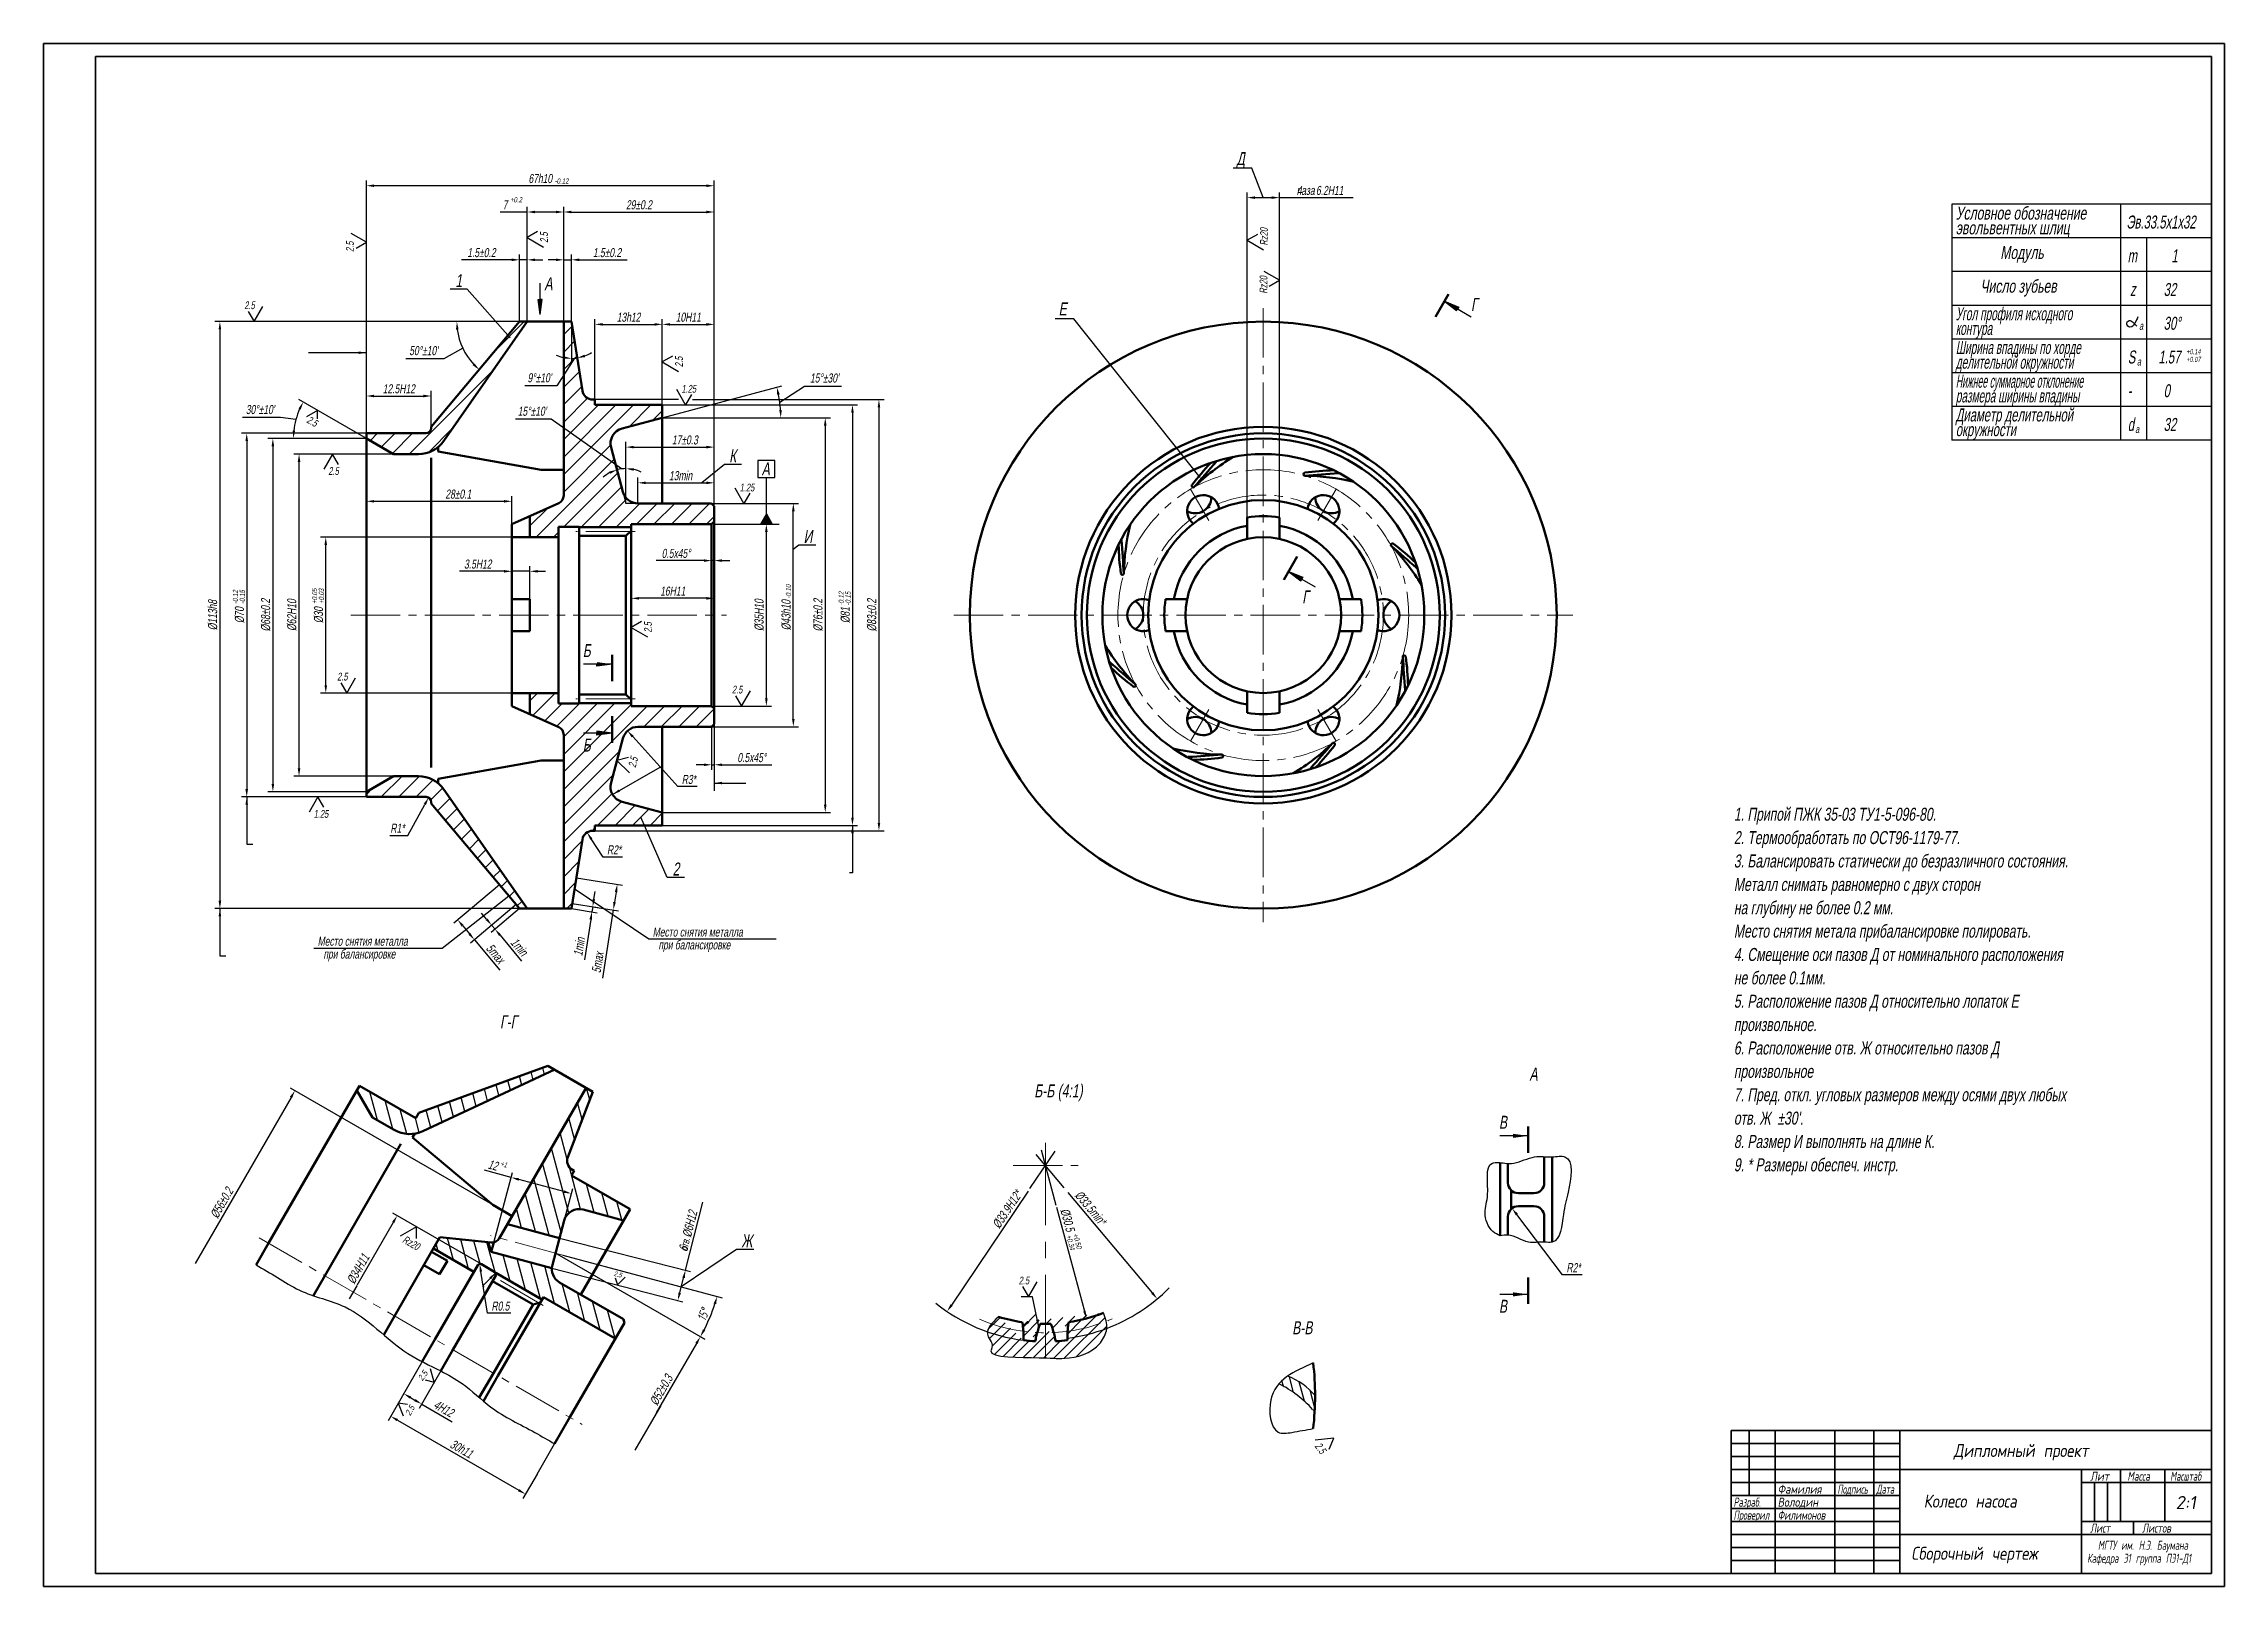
# Model space of a CAD drawing. Header units: millimetres. Extents: x 155 to 2756, y -275 to 1324.
# Drawn here: x 155 to 995, y 730 to 1324 of the extents above; entities that cross this region are included whole.
import ezdxf

# ---------------------------------------------------------------- set-up
doc = ezdxf.new("R2010")
doc.units = ezdxf.units.MM
doc.header["$PDMODE"] = 35
doc.header["$PDSIZE"] = -30
doc.linetypes.add('CENTER', pattern=[50.8, 31.75, -6.35, 6.35, -6.35])
doc.linetypes.add('CENTER2', pattern=[28.575, 19.05, -3.175, 3.175, -3.175])
doc.layers.get('0').update_dxf_attribs({"lineweight": 50})
for name, color, linetype, lineweight in [('1', 1, 'CENTER2', 20), ('Layer1', 1, 'CENTER', 20), ('Layer2', 152, 'Continuous', 25), ('Рамка', 52, 'Continuous', 35), ('Текст', 242, 'Continuous', 25)]:
    doc.layers.add(name, color=color, linetype=linetype, lineweight=lineweight)
doc.styles.add('3.5', font='txt.shx', dxfattribs={"width": 0.7, "oblique": 10, "height": 3.5})
doc.styles.add('5', font='txt.shx', dxfattribs={"width": 0.8, "oblique": 10, "height": 5})
doc.styles.add('ST_5', font='w_russin.shx', dxfattribs={"width": 0.7, "oblique": 10, "height": 5})
doc.dimstyles.new('1 STANDARD(1 1)', dxfattribs={"dimscale": 0, "dimtxt": 3.5, "dimasz": 3, "dimexe": 2, "dimexo": 0, "dimgap": 1, "dimtad": 1, "dimtoh": 1, "dimdec": 1, "dimzin": 9, "dimdsep": 46, "dimtxsty": '3.5', "dimcen": 2.5, "dimclrd": 256, "dimclre": 256, "dimclrt": 256, "dimaunit": 1, "dimadec": 0, "dimazin": 0, "dimtfac": 1, "dimtdec": 1, "dimtmove": 0, "dimatfit": 3, "dimfxl": 0, "dimtolj": 1, "dimtzin": 1, "dimarcsym": 0})
doc.dimstyles.new('STANDARD(1 1)', dxfattribs={"dimscale": 0, "dimtxt": 3.5, "dimasz": 3, "dimexe": 2, "dimexo": 0, "dimgap": 1, "dimtad": 1, "dimdec": 1, "dimzin": 9, "dimdsep": 46, "dimtxsty": '3.5', "dimcen": 2.5, "dimclrd": 256, "dimclre": 256, "dimclrt": 256, "dimaunit": 1, "dimadec": 0, "dimazin": 0, "dimtfac": 1, "dimtdec": 1, "dimtmove": 0, "dimatfit": 3, "dimfxl": 0, "dimtolj": 1, "dimtzin": 1, "dimarcsym": 0})
doc.dimstyles.new('STANDARD(1 1)$2', dxfattribs={"dimscale": 0, "dimtxt": 3.5, "dimasz": 3, "dimexe": 2, "dimexo": 0, "dimgap": 1, "dimtad": 1, "dimdec": 1, "dimzin": 9, "dimdsep": 46, "dimtxsty": '3.5', "dimcen": 2.5, "dimclrd": 256, "dimclre": 256, "dimclrt": 256, "dimaunit": 1, "dimadec": 0, "dimazin": 0, "dimtfac": 1, "dimtdec": 1, "dimtmove": 0, "dimatfit": 3, "dimfxl": 0, "dimtolj": 1, "dimtzin": 1, "dimarcsym": 0})
doc.dimstyles.new('STANDARD(1 1)$3', dxfattribs={"dimscale": 0, "dimtxt": 3.5, "dimasz": 3, "dimexe": 2, "dimexo": 0, "dimgap": 1, "dimtad": 1, "dimdec": 1, "dimzin": 9, "dimdsep": 46, "dimtxsty": '3.5', "dimcen": 2.5, "dimclrd": 256, "dimclre": 256, "dimclrt": 256, "dimaunit": 1, "dimadec": 0, "dimazin": 0, "dimtfac": 1, "dimtdec": 1, "dimtofl": 0, "dimtmove": 0, "dimatfit": 3, "dimfxl": 0, "dimtolj": 1, "dimtzin": 1, "dimarcsym": 0})
doc.dimstyles.new('STANDARD(1 1)$4', dxfattribs={"dimscale": 0, "dimtxt": 3.5, "dimasz": 3, "dimexe": 2, "dimexo": 0, "dimgap": 1, "dimtad": 1, "dimtoh": 1, "dimdec": 1, "dimzin": 9, "dimdsep": 46, "dimtxsty": '3.5', "dimcen": 2.5, "dimclrd": 256, "dimclre": 256, "dimclrt": 256, "dimaunit": 1, "dimadec": 0, "dimazin": 0, "dimtfac": 1, "dimtdec": 1, "dimtofl": 0, "dimtmove": 0, "dimatfit": 2, "dimfxl": 0, "dimtolj": 1, "dimtzin": 1, "dimarcsym": 0})

msp = doc.modelspace()

# ---------------------------------------------------------------- texts
at = {"layer": 'Layer2', "style": 'ST_5', "oblique": 10}
for s, height, width, p in [('Д', 5, 0.7, (614.72, 1277.44)), ('-0.12', 2, 0.7, (352.09, 1270.26)), ('паза', 3.5, 0.7, (637.86, 1265.92)), ('+0.2', 2, 0.7, (334.91, 1263.07)), ('Условное обозначение', 5, 0.7, (891.74, 1256.41)), ('эвольвентных шлиц', 5, 0.7, (891.74, 1250.74)), ('Эв.33.5х1х32', 5, 0.65, (957.45, 1252.98)), ('Модуль', 5, 0.7, (908.89, 1241.27)), ('m', 5, 0.65, (957.93, 1239.99)), ('1', 5, 0.65, (974.8, 1239.99)), ('1', 5, 0.7, (313.81, 1230.41)), ('А', 5, 0.7, (348.09, 1229.24)), ('Число зубьев', 5, 0.7, (901.23, 1228.28)), ('z', 5, 0.65, (958.85, 1227)), ('32', 5, 0.65, (971.82, 1227)), ('2.5', 3, 0.7, (232.52, 1221.96)), ('Е', 5, 0.7, (546.17, 1219.54)), ('Г', 5, 0.7, (705.04, 1221.28)), ('Угол профиля исходного', 5, 0.58, (891.74, 1217.67)), ('30%%d', 5, 0.65, (971.82, 1214.01)), ('контура', 5, 0.58, (891.74, 1212.01)), ('Ширина впадины по хорде', 5, 0.58, (891.74, 1204.68)), ('a', 3, 0.65, (962.37, 1214.01)), ('делительной окружности', 5, 0.58, (891.74, 1199.02)), ('S', 5, 0.65, (957.99, 1201.02)), ('a', 3, 0.65, (961.51, 1200.23)), ('1.57', 5, 0.65, (969.8, 1201.02)), ('+0.14', 2, 0.65, (980.55, 1204.57)), ('+0.07', 2, 0.65, (980.55, 1201.59)), ('1.25', 3, 0.7, (400.89, 1189.77)), ('Нижнее суммарное отклонение', 5, 0.5, (891.74, 1191.69)), ('0', 5, 0.65, (971.82, 1188.03)), ('размера ширины впадины', 5, 0.58, (891.74, 1186.03)), ('-', 5, 0.65, (957.99, 1188.03)), ('Диаметр делительной', 5, 0.65, (891.74, 1178.7)), ('окружности', 5, 0.65, (891.74, 1173.04)), ('d', 5, 0.65, (957.99, 1175.04)), ('a', 3, 0.65, (960.86, 1174.25)), ('32', 5, 0.65, (971.82, 1175.04)), ('К', 5, 0.7, (419.28, 1162.93)), ('2.5', 3, 0.7, (264.88, 1158.1)), ('А', 5, 0.7, (431.79, 1157.91)), ('1.25', 3, 0.7, (423.32, 1151.77)), ('И', 5, 0.7, (447.93, 1131.85)), ('Г', 5, 0.7, (640.01, 1108.65)), ('Б', 5, 0.7, (362.88, 1087.98)), ('2.5', 3, 0.7, (268.27, 1078.96)), ('2.5', 3, 0.7, (420.34, 1073.96)), ('Б', 5, 0.7, (362.88, 1051.57)), ('1.25', 3, 0.7, (259.23, 1026.1)), ('1. Припой ПЖК 35-03 ТУ1-5-096-80.', 5, 0.7, (806.27, 1024.97)), ('2. Термообработать по ОСТ96-1179-77.', 5, 0.7, (806.27, 1015.97)), ('2', 5, 0.7, (397.49, 1003.87)), ('3. Балансировать статически до безразличного состояния.', 5, 0.7, (806.27, 1006.97)), ('Металл снимать равномерно с двух сторон ', 5, 0.7, (806.27, 997.97)), ('на глубину не более 0.2 мм.', 5, 0.7, (806.27, 988.97)), ('Место снятия металла', 3.5, 0.7, (389.81, 980.36)), ('Место снятия метала прибалансировке полировать.', 5, 0.7, (806.27, 979.97)), ('Место снятия металла', 3.5, 0.7, (260.76, 976.83)), ('при балансировке', 3.5, 0.7, (262.98, 971.89)), ('при балансировке', 3.5, 0.7, (392.02, 975.42)), ('4. Смещение оси пазов Д от номинального расположения', 5, 0.7, (806.27, 970.97)), ('не более 0.1мм.', 5, 0.7, (806.27, 961.97)), ('5. Расположение пазов Д относительно лопаток Е', 5, 0.7, (806.27, 952.97)), ('Г-Г', 5, 0.7, (331.02, 945.06)), ('произвольное.', 5, 0.7, (806.27, 943.97)), ('6. Расположение отв. Ж относительно пазов Д', 5, 0.7, (806.27, 934.97)), ('А', 5, 0.7, (727.53, 924.9)), ('произвольное', 5, 0.7, (806.27, 925.97)), ('Б-Б (4:1)', 5, 0.7, (536.79, 918.45)), ('7. Пред. откл. угловых размеров между осями двух любых', 5, 0.7, (806.27, 916.97)), ('В', 5, 0.7, (715.78, 906.36)), ("отв. Ж  %%P30'.", 5, 0.7, (806.27, 907.97)), ('8. Размер И выполнять на длине К. ', 5, 0.7, (806.27, 898.97)), ('9. * Размеры обеспеч. инстр.', 5, 0.7, (806.27, 889.97)), ('Ж', 5, 0.7, (423.94, 860.66)), ('2.5', 3, 0.7, (530.8, 846.44)), ('В', 5, 0.7, (715.78, 835.53)), ('В-В', 5, 0.7, (636.15, 827.22))]:
    msp.add_text(s, height=height, dxfattribs=dict(at, width=width)).set_placement(p)
at = {"layer": 'Layer2', "style": 'ST_5', "oblique": 10, "width": 0.7}
for s, height, rotation, p in [('2.5', 3, 90, (349.46, 1247.52)), ('Rz20', 3, 90, (626.75, 1246.47)), ('2.5', 3, 90, (274.69, 1243.96)), ('Rz20', 3, 90, (626.59, 1227.91)), ('2.5', 3, 90, (401.46, 1199.63)), ('2.5', 2.832, 330, (256.27, 1178.45)), ('-0.12', 2, 90, (230.09, 1108.46)), ('-0.15', 2, 90, (232.74, 1108.46)), ('+0.05', 2, 90, (260.54, 1108.46)), ('+0.03', 2, 90, (263.19, 1108.46)), ('-0.10', 2, 90, (443.11, 1110.56)), ('-0.12', 2, 90, (463.42, 1107.86)), ('-0.15', 2, 90, (466.07, 1107.86)), ('2.5', 3, 90, (389.46, 1097.41)), ('2.5', 3, 75, (383.2, 1045.18)), ('+1', 2, 345, (330.94, 892.06)), ('+0.34', 2, 284.97938, (549.06, 865.25)), ('+0.50', 2, 284.97938, (551.7, 865.71)), ('Rz20', 3, 330.22299, (293.12, 862.76)), ('отв.', 3, 75.66623, (403.01, 858.92)), ('2.5', 1.894, 345.66623, (374.67, 849.76)), ('2.5', 2.365, 54.21031, (301.11, 809.08)), ('2.5', 2.365, 60.75412, (296.43, 795.69)), ('2.5', 3, 306.18218, (644.65, 784.14))]:
    msp.add_text(s, height=height, rotation=rotation, dxfattribs=at).set_placement(p)
at = {"layer": 'Текст', "style": '5', "oblique": 10}
for s, height, width, p in [('Дипломный проект', 5, 0.8, (890.95, 779.98)), ('Лит', 3.5, 0.8, (943.51, 770.85)), ('Масса', 3.5, 0.7, (957.85, 770.85)), ('Масштаб', 3.5, 0.6, (974.34, 770.85)), ('Фамилия', 3.5, 0.8, (823.15, 765.85)), ('Подпись', 3.5, 0.58, (846.15, 765.85)), ('Дата', 3.5, 0.58, (861.15, 765.85)), ('Колесо насоса', 5, 0.8, (879.38, 760.5)), ('Проверил', 3.5, 0.55, (806.15, 755.85)), ('Разраб.', 3.5, 0.6, (806.15, 760.85)), ('Володин', 3.5, 0.8, (823.15, 760.85)), ('Филимонов', 3.5, 0.7, (823.15, 755.85)), ('Лист', 3.5, 0.7, (943.51, 750.85)), ('МГТУ им. Н.Э. Баумана ', 3.5, 0.55, (946.49, 744.25)), ('Листов', 3.5, 0.7, (963.51, 750.85)), ('Сборочный чертеж', 5, 0.8, (874.6, 740.4)), ('Кафедра Э1 группа ПЭ1-Д1', 3.5, 0.55, (942.33, 739.25))]:
    msp.add_text(s, height=height, dxfattribs=dict(at, width=width)).set_placement(p)
msp.add_text('2:1', height=5, dxfattribs=at).set_placement((976.44, 759.95))

# ---------------------------------------------------------------- blocks, each defined once
blk = doc.blocks.new('*D90')
at = {"layer": 'Defpoints', "color": 0}
for p in [(330.81, 1000.32), (337.24, 992.66), (314.7, 986.81)]:
    blk.add_point(p, dxfattribs=at)
at = {"layer": 'Layer2', "lineweight": -2}
for p, q in [((330.81, 1000.32), (313.17, 985.52)), ((337.24, 992.66), (319.59, 977.86)), ((316.63, 984.51), (319.2, 981.44)), ((321.13, 979.14), (330.91, 967.49))]:
    blk.add_line(p, q, dxfattribs=at)
at = {"layer": 'Layer2'}
for points in [[(317.01, 984.83), (316.24, 984.19), (314.7, 986.81)], [(319.58, 981.76), (318.82, 981.12), (321.13, 979.14)]]:
    blk.add_solid(points, dxfattribs=at)
at = {"layer": 'Layer2', "insert": (329.28, 973.71), "char_height": 3.5, "attachment_point": 5, "rotation": 310, "style": '3.5'}
blk.add_mtext('\\A1;{\\Fw_russin.shx;5max}', dxfattribs=at)
blk = doc.blocks.new('*D91')
at = {"layer": 'Defpoints', "color": 0}
for p in [(337.24, 992.66), (327.78, 984.73), (338.52, 991.13)]:
    blk.add_point(p, dxfattribs=at)
at = {"layer": 'Layer2', "lineweight": -2}
for p, q in [((337.24, 992.66), (326.25, 983.44)), ((325.85, 987.03), (323.93, 989.33)), ((338.52, 991.13), (327.54, 981.91)), ((327.78, 984.73), (329.07, 983.2)), ((331, 980.9), (339.33, 970.96))]:
    blk.add_line(p, q, dxfattribs=at)
at = {"layer": 'Layer2'}
for points in [[(326.24, 987.35), (325.47, 986.71), (327.78, 984.73)], [(331.38, 981.22), (330.61, 980.58), (329.07, 983.2)]]:
    blk.add_solid(points, dxfattribs=at)
at = {"layer": 'Layer2', "insert": (338.43, 976.32), "char_height": 3.5, "attachment_point": 5, "rotation": 310, "style": '3.5'}
blk.add_mtext('\\A1;{\\Fw_russin.shx;1min}', dxfattribs=at)
blk = doc.blocks.new('*D92')
at = {"layer": 'Defpoints', "color": 0}
for p in [(360.4, 1002.98), (376.17, 1000.48), (366.71, 991.86)]:
    blk.add_point(p, dxfattribs=at)
at = {"layer": 'Layer2', "lineweight": -2}
for p, q in [((360.4, 1002.98), (378.15, 1000.17)), ((366.71, 991.86), (376.58, 990.29)), ((375.7, 997.52), (375.08, 993.57)), ((374.61, 990.61), (370.44, 964.3))]:
    blk.add_line(p, q, dxfattribs=at)
at = {"layer": 'Layer2'}
for points in [[(375.21, 997.6), (376.2, 997.44), (376.17, 1000.48)], [(374.58, 993.65), (375.57, 993.49), (374.61, 990.61)]]:
    blk.add_solid(points, dxfattribs=at)
at = {"layer": 'Layer2', "insert": (368.64, 970.47), "char_height": 3.5, "attachment_point": 5, "rotation": 81, "style": '3.5'}
blk.add_mtext('\\A1;{\\Fw_russin.shx;5max}', dxfattribs=at)
blk = doc.blocks.new('*D93')
at = {"layer": 'Defpoints', "color": 0}
for p in [(358.83, 993.11), (366.71, 991.86), (358.52, 991.13)]:
    blk.add_point(p, dxfattribs=at)
at = {"layer": 'Layer2', "lineweight": -2}
for p, q in [((358.83, 993.11), (368.69, 991.54)), ((366.71, 991.86), (366.4, 989.88)), ((367.18, 994.82), (367.65, 997.78)), ((358.52, 991.13), (368.38, 989.57)), ((365.93, 986.92), (363.48, 971.47))]:
    blk.add_line(p, q, dxfattribs=at)
at = {"layer": 'Layer2'}
for points in [[(366.69, 994.9), (367.68, 994.74), (366.71, 991.86)], [(365.44, 987), (366.43, 986.84), (366.4, 989.88)]]:
    blk.add_solid(points, dxfattribs=at)
at = {"layer": 'Layer2', "insert": (361.5, 976.53), "char_height": 3.5, "attachment_point": 5, "rotation": 81, "style": '3.5'}
blk.add_mtext('\\A1;{\\Fw_russin.shx;1min}', dxfattribs=at)
blk = doc.blocks.new('*D94')
at = {"layer": 'Defpoints', "color": 0}
for p in [(408.17, 826.3), (382.92, 782.57), (382.92, 782.57)]:
    blk.add_point(p, dxfattribs=at)
at = {"layer": 'Layer2', "lineweight": -2}
for p, q in [((406.67, 823.7), (391.21, 796.94)), ((408.17, 826.3), (409.9, 825.3))]:
    blk.add_line(p, q, dxfattribs=at)
at = {"layer": 'Layer2'}
blk.add_solid([(406.23, 823.95), (407.1, 823.45), (408.17, 826.3)], dxfattribs=at)
at = {"layer": 'Layer2', "insert": (393.16, 805.81), "char_height": 3.5, "attachment_point": 5, "rotation": 60, "style": '3.5'}
blk.add_mtext('\\A1;{\\Fw_russin.shx;%%c52±0.3}', dxfattribs=at)
blk = doc.blocks.new('*D66')
at = {"layer": 'Defpoints', "color": 0}
for p in [(720.83, 875.75), (723.25, 872.56)]:
    blk.add_point(p, dxfattribs=at)
at = {"layer": 'Layer2', "lineweight": -2}
for p, q in [((740.29, 850.12), (722.64, 873.36)), ((747.77, 850.12), (740.29, 850.12))]:
    blk.add_line(p, q, dxfattribs=at)
at = {"layer": 'Layer2'}
blk.add_solid([(723.04, 873.66), (722.24, 873.06), (720.83, 875.75)], dxfattribs=at)
at = {"layer": 'Layer2', "insert": (744.53, 852.87), "char_height": 3.5, "attachment_point": 5, "style": '3.5'}
blk.add_mtext('\\A1;{\\Fw_russin.shx;R2*}', dxfattribs=at)
blk = doc.blocks.new('*D67')
at = {"layer": 'Defpoints', "color": 0}
for p in [(498.07, 943.56), (584.15, 840.87)]:
    blk.add_point(p, dxfattribs=at)
at = {"layer": 'Layer2', "lineweight": -2}
blk.add_line((549.77, 881.89), (582.22, 843.17), dxfattribs=at)
at = {"layer": 'Layer2'}
blk.add_solid([(582.61, 843.49), (581.84, 842.85), (584.15, 840.87)], dxfattribs=at)
at = {"layer": 'Layer2', "insert": (558.46, 875.8), "char_height": 3.5, "attachment_point": 5, "rotation": 309.97236, "style": '3.5'}
blk.add_mtext('\\A1;{\\Fw_russin.shx;%%c33.5min*}', dxfattribs=at)
blk = doc.blocks.new('*D68')
at = {"layer": 'Defpoints', "color": 0}
for p in [(579.01, 948.43), (503.21, 836)]:
    blk.add_point(p, dxfattribs=at)
at = {"layer": 'Layer2', "lineweight": -2}
blk.add_line((534.46, 882.35), (504.89, 838.48), dxfattribs=at)
at = {"layer": 'Layer2'}
blk.add_solid([(504.47, 838.76), (505.3, 838.2), (503.21, 836)], dxfattribs=at)
at = {"layer": 'Layer2', "insert": (526.42, 875.34), "char_height": 3.5, "attachment_point": 5, "rotation": 56.01573, "style": '3.5'}
blk.add_mtext('\\A1;{\\Fw_russin.shx;%%c33.9H12*}', dxfattribs=at)
blk = doc.blocks.new('*D69')
at = {"layer": 'Defpoints', "color": 0}
for p in [(525.34, 951.14), (556.87, 833.29)]:
    blk.add_point(p, dxfattribs=at)
at = {"layer": 'Layer2', "lineweight": -2}
blk.add_line((545.39, 876.21), (556.1, 836.19), dxfattribs=at)
at = {"layer": 'Layer2'}
blk.add_solid([(556.58, 836.32), (555.62, 836.06), (556.87, 833.29)], dxfattribs=at)
at = {"layer": 'Layer2', "insert": (549.58, 871.21), "char_height": 3.5, "attachment_point": 5, "rotation": 284.97938, "style": '3.5'}
blk.add_mtext('\\A1;{\\Fw_russin.shx;%%c30.5}', dxfattribs=at)
blk = doc.blocks.new('*D70')
at = {"layer": 'Defpoints', "color": 0}
for p in [(323.82, 854.21), (274.38, 843.48), (306.82, 824.76)]:
    blk.add_point(p, dxfattribs=at)
at = {"layer": 'Layer2', "lineweight": -2}
for p, q in [((323.82, 854.21), (289.65, 873.93)), ((289.88, 870.33), (275.88, 846.08))]:
    blk.add_line(p, q, dxfattribs=at)
at = {"layer": 'Layer2'}
blk.add_solid([(289.45, 870.58), (290.31, 870.08), (291.38, 872.93)], dxfattribs=at)
at = {"layer": 'Layer2', "insert": (276.39, 852.45), "char_height": 3.5, "attachment_point": 5, "rotation": 60.01065, "style": '3.5'}
blk.add_mtext('\\A1;{\\Fw_russin.shx;%%c34H11}', dxfattribs=at)
blk = doc.blocks.new('*D71')
at = {"layer": 'Defpoints', "color": 0}
for p in [(293.28, 803.33), (345.25, 773.33), (340.83, 765.68)]:
    blk.add_point(p, dxfattribs=at)
at = {"layer": 'Layer2', "lineweight": -2}
for p, q in [((293.28, 803.33), (287.87, 793.95)), ((291.47, 794.18), (338.23, 767.18)), ((345.25, 773.33), (339.83, 763.95))]:
    blk.add_line(p, q, dxfattribs=at)
at = {"layer": 'Layer2'}
for points in [[(291.72, 794.61), (291.22, 793.75), (288.87, 795.68)], [(338.48, 767.61), (337.98, 766.75), (340.83, 765.68)]]:
    blk.add_solid(points, dxfattribs=at)
at = {"layer": 'Layer2', "insert": (316.23, 783.06), "char_height": 3.5, "attachment_point": 5, "rotation": 330, "style": '3.5'}
blk.add_mtext('\\A1;{\\Fw_russin.shx;30h11}', dxfattribs=at)
blk = doc.blocks.new('*D72')
at = {"layer": 'Defpoints', "color": 0}
for p in [(301.24, 817.1), (308.17, 813.1), (293.89, 804.38)]:
    blk.add_point(p, dxfattribs=at)
at = {"layer": 'Layer2', "lineweight": -2}
for p, q in [((301.24, 817.1), (292.89, 802.65)), ((308.17, 813.1), (299.82, 798.65)), ((296.49, 802.88), (298.22, 801.88)), ((300.82, 800.38), (312.58, 793.59))]:
    blk.add_line(p, q, dxfattribs=at)
at = {"layer": 'Layer2'}
for points in [[(296.74, 803.31), (296.24, 802.45), (293.89, 804.38)], [(298.47, 802.31), (297.97, 801.45), (300.82, 800.38)]]:
    blk.add_solid(points, dxfattribs=at)
at = {"layer": 'Layer2', "insert": (309.37, 798.62), "char_height": 3.5, "attachment_point": 5, "rotation": 330, "style": '3.5'}
blk.add_mtext('\\A1;{\\Fw_russin.shx;4H12}', dxfattribs=at)
blk = doc.blocks.new('*D73')
at = {"layer": 'Defpoints', "color": 0}
for p in [(323.16, 854.33), (323.32, 853.35)]:
    blk.add_point(p, dxfattribs=at)
at = {"layer": 'Layer2', "lineweight": -2}
for p, q in [((326.2, 835.31), (323.63, 851.37)), ((335.16, 835.31), (326.2, 835.31))]:
    blk.add_line(p, q, dxfattribs=at)
at = {"layer": 'Layer2'}
blk.add_solid([(324.13, 851.45), (323.14, 851.29), (323.16, 854.33)], dxfattribs=at)
at = {"layer": 'Layer2', "insert": (331.18, 838.06), "char_height": 3.5, "attachment_point": 5, "style": '3.5'}
blk.add_mtext('\\A1;{\\Fw_russin.shx;R0.5}', dxfattribs=at)
blk = doc.blocks.new('*D74')
at = {"layer": 'Defpoints', "color": 0}
for p in [(358.52, 881.4), (328.64, 862.64), (351.82, 856.43)]:
    blk.add_point(p, dxfattribs=at)
at = {"layer": 'Layer2', "lineweight": -2}
for p, q in [((335.33, 887.62), (325.03, 890.38)), ((328.64, 862.64), (335.85, 889.55)), ((355.62, 882.18), (338.23, 886.84)), ((351.82, 856.43), (359.03, 883.34))]:
    blk.add_line(p, q, dxfattribs=at)
at = {"layer": 'Layer2'}
for points in [[(338.36, 887.32), (338.1, 886.36), (335.33, 887.62)], [(355.75, 882.66), (355.49, 881.7), (358.52, 881.4)]]:
    blk.add_solid(points, dxfattribs=at)
at = {"layer": 'Layer2', "insert": (328.34, 892.34), "char_height": 3.5, "attachment_point": 5, "rotation": 345, "style": '3.5'}
blk.add_mtext('\\A1;{\\Fw_russin.shx;12}', dxfattribs=at)
blk = doc.blocks.new('*D75')
at = {"layer": 'Defpoints', "color": 0}
for p in [(327.27, 865.23), (352.38, 858.51), (353.76, 857.71), (355.23, 857.74), (410.76, 831.28)]:
    blk.add_point(p, dxfattribs=at)
at = {"layer": 'Layer2', "lineweight": -2}
for p, q in [((353.76, 857.71), (409.9, 825.3)), ((355.23, 857.74), (416.53, 841.32))]:
    blk.add_line(p, q, dxfattribs=at)
blk.add_arc((352.38, 858.51), 64.42, 332.66864, 342.33136, dxfattribs=at)
at = {"layer": 'Layer2'}
for points in [[(413.28, 839.1), (414.24, 838.81), (414.6, 841.83)], [(410.04, 828.69), (409.17, 829.17), (408.17, 826.3)]]:
    blk.add_solid(points, dxfattribs=at)
at = {"layer": 'Layer2', "insert": (409.35, 834.91), "char_height": 3.5, "attachment_point": 5, "rotation": 67.5, "style": '3.5'}
blk.add_mtext('\\A1;15°', dxfattribs=at)
blk = doc.blocks.new('*D76')
at = {"layer": 'Defpoints', "color": 0}
for p in [(353.93, 864.3), (350.96, 852.67), (399.47, 840.28)]:
    blk.add_point(p, dxfattribs=at)
at = {"layer": 'Layer2', "lineweight": -2}
for p, q in [((402.44, 851.91), (409.13, 878.06)), ((353.93, 864.3), (404.38, 851.41)), ((350.96, 852.67), (401.41, 839.78)), ((400.22, 843.18), (401.7, 849))]:
    blk.add_line(p, q, dxfattribs=at)
at = {"layer": 'Layer2'}
for points in [[(401.22, 849.12), (402.19, 848.87), (402.44, 851.91)], [(399.73, 843.31), (400.7, 843.06), (399.47, 840.28)]]:
    blk.add_solid(points, dxfattribs=at)
at = {"layer": 'Layer2', "insert": (403.49, 867.12), "char_height": 3.5, "attachment_point": 5, "rotation": 75.66623, "style": '3.5'}
blk.add_mtext('\\A1;{\\Fw_russin.shx;6    %%c6H12}', dxfattribs=at)
blk = doc.blocks.new('*D77')
at = {"layer": 'Defpoints', "color": 0}
for p in [(328.17, 877.1), (224.01, 872.56), (300.18, 828.6)]:
    blk.add_point(p, dxfattribs=at)
at = {"layer": 'Layer2', "lineweight": -2}
for p, q in [((250.51, 918.46), (226.26, 876.45)), ((328.17, 877.1), (250.28, 922.06))]:
    blk.add_line(p, q, dxfattribs=at)
at = {"layer": 'Layer2'}
blk.add_solid([(250.08, 918.71), (250.94, 918.21), (252.01, 921.06)], dxfattribs=at)
at = {"layer": 'Layer2', "insert": (223.88, 877.82), "char_height": 3.5, "attachment_point": 5, "rotation": 60.00646, "style": '3.5'}
blk.add_mtext('\\A1;{\\Fw_russin.shx;%%c56±0.2}', dxfattribs=at)
blk = doc.blocks.new('*D78')
at = {"layer": 'Defpoints', "color": 0}
for p in [(303.48, 1033.88), (302.52, 1032.13)]:
    blk.add_point(p, dxfattribs=at)
at = {"layer": 'Layer2', "lineweight": -2}
for p, q in [((295.51, 1019.32), (302.04, 1031.25)), ((288.5, 1019.32), (295.51, 1019.32))]:
    blk.add_line(p, q, dxfattribs=at)
at = {"layer": 'Layer2'}
blk.add_solid([(301.6, 1031.49), (302.48, 1031.01), (303.48, 1033.88)], dxfattribs=at)
at = {"layer": 'Layer2', "insert": (291.5, 1022.07), "char_height": 3.5, "attachment_point": 5, "style": '3.5'}
blk.add_mtext('\\A1;{\\Fw_russin.shx;R1*}', dxfattribs=at)
blk = doc.blocks.new('*D79')
at = {"layer": 'Defpoints', "color": 0}
for p in [(380.11, 1059.59), (384.13, 1055.13)]:
    blk.add_point(p, dxfattribs=at)
at = {"layer": 'Layer2', "lineweight": -2}
for p, q in [((399.5, 1038.09), (382.12, 1057.36)), ((406.98, 1038.09), (399.5, 1038.09))]:
    blk.add_line(p, q, dxfattribs=at)
at = {"layer": 'Layer2'}
blk.add_solid([(382.49, 1057.69), (381.74, 1057.02), (380.11, 1059.59)], dxfattribs=at)
at = {"layer": 'Layer2', "insert": (403.74, 1040.84), "char_height": 3.5, "attachment_point": 5, "style": '3.5'}
blk.add_mtext('\\A1;{\\Fw_russin.shx;R3*}', dxfattribs=at)
blk = doc.blocks.new('*D80')
at = {"layer": 'Defpoints', "color": 0}
for p in [(393.52, 1216.08), (393.52, 1216.08), (367.52, 1187.13)]:
    blk.add_point(p, dxfattribs=at)
at = {"layer": 'Layer2', "lineweight": -2}
for p, q in [((367.52, 1187.13), (367.52, 1218.08)), ((393.52, 1216.08), (393.52, 1218.08)), ((370.52, 1216.08), (390.52, 1216.08))]:
    blk.add_line(p, q, dxfattribs=at)
at = {"layer": 'Layer2'}
for points in [[(370.52, 1216.58), (370.52, 1215.58), (367.52, 1216.08)], [(390.52, 1216.58), (390.52, 1215.58), (393.52, 1216.08)]]:
    blk.add_solid(points, dxfattribs=at)
at = {"layer": 'Layer2', "insert": (380.52, 1218.83), "char_height": 3.5, "attachment_point": 5, "style": '3.5'}
blk.add_mtext('\\A1;{\\Fw_russin.shx;13h12}', dxfattribs=at)
blk = doc.blocks.new('*D81')
at = {"layer": 'Defpoints', "color": 0}
for p in [(413.52, 1216.08), (413.52, 1216.08), (393.52, 1185.13)]:
    blk.add_point(p, dxfattribs=at)
at = {"layer": 'Layer2', "lineweight": -2}
for p, q in [((393.52, 1185.13), (393.52, 1218.08)), ((413.52, 1216.08), (413.52, 1218.08)), ((396.52, 1216.08), (410.52, 1216.08))]:
    blk.add_line(p, q, dxfattribs=at)
at = {"layer": 'Layer2'}
for points in [[(396.52, 1216.58), (396.52, 1215.58), (393.52, 1216.08)], [(410.52, 1216.58), (410.52, 1215.58), (413.52, 1216.08)]]:
    blk.add_solid(points, dxfattribs=at)
at = {"layer": 'Layer2', "insert": (403.52, 1218.83), "char_height": 3.5, "attachment_point": 5, "style": '3.5'}
blk.add_mtext('\\A1;{\\Fw_russin.shx;10H11}', dxfattribs=at)
blk = doc.blocks.new('*D82')
at = {"layer": 'Defpoints', "color": 0}
for p in [(412.52, 1061.13), (413.52, 1062.13), (412.52, 1046.51)]:
    blk.add_point(p, dxfattribs=at)
at = {"layer": 'Layer2', "lineweight": -2}
for p, q in [((412.52, 1061.13), (412.52, 1044.51)), ((413.52, 1062.13), (413.52, 1044.51)), ((409.52, 1046.51), (406.52, 1046.51)), ((412.52, 1046.51), (413.52, 1046.51)), ((416.52, 1046.51), (435.68, 1046.51))]:
    blk.add_line(p, q, dxfattribs=at)
at = {"layer": 'Layer2'}
for points in [[(409.52, 1047.01), (409.52, 1046.01), (412.52, 1046.51)], [(416.52, 1047.01), (416.52, 1046.01), (413.52, 1046.51)]]:
    blk.add_solid(points, dxfattribs=at)
at = {"layer": 'Layer2', "insert": (428.01, 1049.26), "char_height": 3.5, "attachment_point": 5, "style": '3.5'}
blk.add_mtext('\\A1;{\\Fw_russin.shx;0.5x45°}', dxfattribs=at)
blk = doc.blocks.new('*D83')
at = {"layer": 'Defpoints', "color": 0}
for p in [(381.52, 1110.6), (381.52, 1110.13), (413.52, 1110.13)]:
    blk.add_point(p, dxfattribs=at)
at = {"layer": 'Layer2', "lineweight": -2}
for p, q in [((381.52, 1110.13), (381.52, 1112.6)), ((410.52, 1110.6), (384.52, 1110.6)), ((413.52, 1110.13), (413.52, 1112.6))]:
    blk.add_line(p, q, dxfattribs=at)
at = {"layer": 'Layer2'}
for points in [[(384.52, 1111.1), (384.52, 1110.1), (381.52, 1110.6)], [(410.52, 1111.1), (410.52, 1110.1), (413.52, 1110.6)]]:
    blk.add_solid(points, dxfattribs=at)
at = {"layer": 'Layer2', "insert": (397.52, 1113.35), "char_height": 3.5, "attachment_point": 5, "style": '3.5'}
blk.add_mtext('\\A1;{\\Fw_russin.shx;16H11}', dxfattribs=at)
blk = doc.blocks.new('*D84')
at = {"layer": 'Defpoints', "color": 0}
for p in [(405.08, 1187.13), (367.52, 1021.13), (476.96, 1021.13)]:
    blk.add_point(p, dxfattribs=at)
at = {"layer": 'Layer2', "lineweight": -2}
for p, q in [((405.08, 1187.13), (478.96, 1187.13)), ((476.96, 1184.13), (476.96, 1024.13)), ((367.52, 1021.13), (478.96, 1021.13))]:
    blk.add_line(p, q, dxfattribs=at)
at = {"layer": 'Layer2'}
for points in [[(476.46, 1184.13), (477.46, 1184.13), (476.96, 1187.13)], [(476.46, 1024.13), (477.46, 1024.13), (476.96, 1021.13)]]:
    blk.add_solid(points, dxfattribs=at)
at = {"layer": 'Layer2', "insert": (474.21, 1104.13), "char_height": 3.5, "attachment_point": 5, "rotation": 90, "style": '3.5'}
blk.add_mtext('\\A1;{\\Fw_russin.shx;%%c83±0.2}', dxfattribs=at)
blk = doc.blocks.new('*D85')
at = {"layer": 'Defpoints', "color": 0}
for p in [(279.52, 1269.46), (413.52, 1261.35), (279.52, 1190.5)]:
    blk.add_point(p, dxfattribs=at)
at = {"layer": 'Layer2', "lineweight": -2}
for p, q in [((279.52, 1190.5), (279.52, 1271.46)), ((410.52, 1269.46), (282.52, 1269.46)), ((413.52, 1261.35), (413.52, 1271.46))]:
    blk.add_line(p, q, dxfattribs=at)
at = {"layer": 'Layer2'}
for points in [[(282.52, 1269.96), (282.52, 1268.96), (279.52, 1269.46)], [(410.52, 1269.96), (410.52, 1268.96), (413.52, 1269.46)]]:
    blk.add_solid(points, dxfattribs=at)
at = {"layer": 'Layer2', "insert": (346.52, 1272.21), "char_height": 3.5, "attachment_point": 5, "style": '3.5'}
blk.add_mtext('\\A1;{\\Fw_russin.shx;67h10}', dxfattribs=at)
blk = doc.blocks.new('*D86')
at = {"layer": 'Defpoints', "color": 0}
for p in [(355.52, 1259.35), (413.52, 1259.35), (413.52, 1170.82)]:
    blk.add_point(p, dxfattribs=at)
at = {"layer": 'Layer2', "lineweight": -2}
for p, q in [((355.52, 1259.35), (355.52, 1261.35)), ((413.52, 1170.82), (413.52, 1261.35)), ((358.52, 1259.35), (410.52, 1259.35))]:
    blk.add_line(p, q, dxfattribs=at)
at = {"layer": 'Layer2'}
for points in [[(358.52, 1259.85), (358.52, 1258.85), (355.52, 1259.35)], [(410.52, 1259.85), (410.52, 1258.85), (413.52, 1259.35)]]:
    blk.add_solid(points, dxfattribs=at)
at = {"layer": 'Layer2', "insert": (384.52, 1262.1), "char_height": 3.5, "attachment_point": 5, "style": '3.5'}
blk.add_mtext('\\A1;{\\Fw_russin.shx;29±0.2}', dxfattribs=at)
blk = doc.blocks.new('*D87')
at = {"layer": 'Defpoints', "color": 0}
for p in [(355.52, 1259.35), (341.52, 1242.94), (355.52, 1242.94)]:
    blk.add_point(p, dxfattribs=at)
at = {"layer": 'Layer2', "lineweight": -2}
for p, q in [((341.52, 1242.94), (341.52, 1261.35)), ((355.52, 1242.94), (355.52, 1261.35)), ((341.52, 1259.35), (331.05, 1259.35)), ((352.52, 1259.35), (344.52, 1259.35))]:
    blk.add_line(p, q, dxfattribs=at)
at = {"layer": 'Layer2'}
for points in [[(344.52, 1259.85), (344.52, 1258.85), (341.52, 1259.35)], [(352.52, 1259.85), (352.52, 1258.85), (355.52, 1259.35)]]:
    blk.add_solid(points, dxfattribs=at)
at = {"layer": 'Layer2', "insert": (332.95, 1262.1), "char_height": 3.5, "attachment_point": 5, "style": '3.5'}
blk.add_mtext('\\A1;{\\Fw_russin.shx;7}', dxfattribs=at)
blk = doc.blocks.new('*D88')
at = {"layer": 'Defpoints', "color": 0}
for p in [(341.52, 1240.94), (338.52, 1217.13), (341.52, 1217.13)]:
    blk.add_point(p, dxfattribs=at)
at = {"layer": 'Layer2', "lineweight": -2}
for p, q in [((335.52, 1240.94), (316.15, 1240.94)), ((338.52, 1217.13), (338.52, 1242.94)), ((341.52, 1240.94), (338.52, 1240.94)), ((341.52, 1217.13), (341.52, 1242.94)), ((344.52, 1240.94), (347.52, 1240.94))]:
    blk.add_line(p, q, dxfattribs=at)
at = {"layer": 'Layer2'}
for points in [[(335.52, 1241.44), (335.52, 1240.44), (338.52, 1240.94)], [(344.52, 1241.44), (344.52, 1240.44), (341.52, 1240.94)]]:
    blk.add_solid(points, dxfattribs=at)
at = {"layer": 'Layer2', "insert": (323.85, 1243.69), "char_height": 3.5, "attachment_point": 5, "style": '3.5'}
blk.add_mtext('\\A1;{\\Fw_russin.shx;1.5±0.2}', dxfattribs=at)
blk = doc.blocks.new('*D89')
at = {"layer": 'Defpoints', "color": 0}
for p in [(358.52, 1240.94), (355.52, 1217.13), (358.52, 1217.13)]:
    blk.add_point(p, dxfattribs=at)
at = {"layer": 'Layer2', "lineweight": -2}
for p, q in [((352.52, 1240.94), (349.52, 1240.94)), ((355.52, 1217.13), (355.52, 1242.94)), ((355.52, 1240.94), (358.52, 1240.94)), ((358.52, 1217.13), (358.52, 1242.94)), ((361.52, 1240.94), (379.94, 1240.94))]:
    blk.add_line(p, q, dxfattribs=at)
at = {"layer": 'Layer2'}
for points in [[(352.52, 1241.44), (352.52, 1240.44), (355.52, 1240.94)], [(361.52, 1241.44), (361.52, 1240.44), (358.52, 1240.94)]]:
    blk.add_solid(points, dxfattribs=at)
at = {"layer": 'Layer2', "insert": (372.23, 1243.69), "char_height": 3.5, "attachment_point": 5, "style": '3.5'}
blk.add_mtext('\\A1;{\\Fw_russin.shx;1.5±0.2}', dxfattribs=at)
blk = doc.blocks.new('*D24')
at = {"layer": 'Defpoints', "color": 0}
for p in [(631.21, 1264.88), (618.81, 1141.77), (631.21, 1141.77)]:
    blk.add_point(p, dxfattribs=at)
at = {"layer": 'Layer2', "lineweight": -2}
for p, q in [((618.81, 1141.77), (618.81, 1266.88)), ((621.81, 1264.88), (628.21, 1264.88)), ((631.21, 1141.77), (631.21, 1266.88)), ((631.21, 1264.88), (659.62, 1264.88))]:
    blk.add_line(p, q, dxfattribs=at)
at = {"layer": 'Layer2'}
for points in [[(621.81, 1265.38), (621.81, 1264.38), (618.81, 1264.88)], [(628.21, 1265.38), (628.21, 1264.38), (631.21, 1264.88)]]:
    blk.add_solid(points, dxfattribs=at)
at = {"layer": 'Layer2', "insert": (646.92, 1267.63), "char_height": 3.5, "attachment_point": 5, "style": '3.5'}
blk.add_mtext('\\A1;{\\Fw_russin.shx;4  \\fTahoma|b0|i0|c0|p32;   \\Fw_russin.shx; 6.2H11}', dxfattribs=at)
blk = doc.blocks.new('*D25')
at = {"layer": 'Defpoints', "color": 0}
for p in [(364.5, 1020.47), (366.69, 1017.13)]:
    blk.add_point(p, dxfattribs=at)
at = {"layer": 'Layer2', "lineweight": -2}
for p, q in [((370.71, 1011), (366.14, 1017.97)), ((378.19, 1011), (370.71, 1011))]:
    blk.add_line(p, q, dxfattribs=at)
at = {"layer": 'Layer2'}
blk.add_solid([(366.56, 1018.24), (365.72, 1017.69), (364.5, 1020.47)], dxfattribs=at)
at = {"layer": 'Layer2', "insert": (374.95, 1013.75), "char_height": 3.5, "attachment_point": 5, "style": '3.5'}
blk.add_mtext('\\A1;{\\Fw_russin.shx;R2*}', dxfattribs=at)
blk = doc.blocks.new('*D26')
at = {"layer": 'Defpoints', "color": 0}
for p in [(393.52, 1180.13), (393.52, 1180.13), (394.27, 1180.13), (438.97, 1184.11), (378, 1175.97)]:
    blk.add_point(p, dxfattribs=at)
at = {"layer": 'Layer2', "lineweight": -2}
for p, q in [((393.52, 1180.13), (439.52, 1192.46)), ((438.75, 1186.08), (448.29, 1192.32)), ((448.29, 1192.32), (462.57, 1192.32)), ((394.27, 1180.13), (441.14, 1180.13))]:
    blk.add_line(p, q, dxfattribs=at)
blk.add_arc((393.52, 1180.13), 45.62, 3.76844, 11.23156, dxfattribs=at)
at = {"layer": 'Layer2'}
for points in [[(437.78, 1188.9), (438.76, 1189.13), (437.59, 1191.94)], [(439.54, 1183.14), (438.54, 1183.11), (439.14, 1180.13)]]:
    blk.add_solid(points, dxfattribs=at)
at = {"layer": 'Layer2', "insert": (455.93, 1195.4), "char_height": 3.5, "attachment_point": 5, "style": '3.5'}
blk.add_mtext("\\A1;{\\Fw_russin.shx;15°±30'}", dxfattribs=at)
blk = doc.blocks.new('*D27')
at = {"layer": 'Defpoints', "color": 0}
for p in [(393.52, 1185.13), (393.52, 1023.13), (466.76, 1023.13)]:
    blk.add_point(p, dxfattribs=at)
at = {"layer": 'Layer2', "lineweight": -2}
for p, q in [((393.52, 1185.13), (468.76, 1185.13)), ((466.76, 1182.13), (466.76, 1026.13)), ((393.52, 1023.13), (468.76, 1023.13))]:
    blk.add_line(p, q, dxfattribs=at)
at = {"layer": 'Layer2'}
for points in [[(466.26, 1182.13), (467.26, 1182.13), (466.76, 1185.13)], [(466.26, 1026.13), (467.26, 1026.13), (466.76, 1023.13)]]:
    blk.add_solid(points, dxfattribs=at)
at = {"layer": 'Layer2', "insert": (464.01, 1104.13), "char_height": 3.5, "attachment_point": 5, "rotation": 90, "style": '3.5'}
blk.add_mtext('\\A1;{\\Fw_russin.shx;%%c81    }', dxfattribs=at)
blk = doc.blocks.new('*D28')
at = {"layer": 'Defpoints', "color": 0}
for p in [(434.68, 1180.13), (393.52, 1028.13), (456.27, 1028.13)]:
    blk.add_point(p, dxfattribs=at)
at = {"layer": 'Layer2', "lineweight": -2}
for p, q in [((434.68, 1180.13), (458.27, 1180.13)), ((456.27, 1177.13), (456.27, 1031.13)), ((393.52, 1028.13), (458.27, 1028.13))]:
    blk.add_line(p, q, dxfattribs=at)
at = {"layer": 'Layer2'}
for points in [[(455.77, 1177.13), (456.77, 1177.13), (456.27, 1180.13)], [(455.77, 1031.13), (456.77, 1031.13), (456.27, 1028.13)]]:
    blk.add_solid(points, dxfattribs=at)
at = {"layer": 'Layer2', "insert": (453.52, 1104.13), "char_height": 3.5, "attachment_point": 5, "rotation": 90, "style": '3.5'}
blk.add_mtext('\\A1;{\\Fw_russin.shx;%%c76±0.2}', dxfattribs=at)
blk = doc.blocks.new('*D29')
at = {"layer": 'Defpoints', "color": 0}
for p in [(412.52, 1147.13), (443.98, 1147.13), (412.52, 1061.13)]:
    blk.add_point(p, dxfattribs=at)
at = {"layer": 'Layer2', "lineweight": -2}
for p, q in [((412.52, 1147.13), (445.98, 1147.13)), ((443.98, 1064.13), (443.98, 1144.13)), ((412.52, 1061.13), (445.98, 1061.13))]:
    blk.add_line(p, q, dxfattribs=at)
at = {"layer": 'Layer2'}
for points in [[(443.48, 1144.13), (444.48, 1144.13), (443.98, 1147.13)], [(443.48, 1064.13), (444.48, 1064.13), (443.98, 1061.13)]]:
    blk.add_solid(points, dxfattribs=at)
at = {"layer": 'Layer2', "insert": (441.23, 1104.13), "char_height": 3.5, "attachment_point": 5, "rotation": 90, "style": '3.5'}
blk.add_mtext('\\A1;{\\Fw_russin.shx;%%c43h10  }', dxfattribs=at)
blk = doc.blocks.new('*D30')
at = {"layer": 'Defpoints', "color": 0}
for p in [(413.52, 1139.13), (433.59, 1139.13), (413.52, 1069.13)]:
    blk.add_point(p, dxfattribs=at)
at = {"layer": 'Layer2', "lineweight": -2}
for p, q in [((413.52, 1139.13), (435.59, 1139.13)), ((433.59, 1072.13), (433.59, 1136.13)), ((413.52, 1069.13), (435.59, 1069.13))]:
    blk.add_line(p, q, dxfattribs=at)
at = {"layer": 'Layer2'}
for points in [[(433.09, 1136.13), (434.09, 1136.13), (433.59, 1139.13)], [(433.09, 1072.13), (434.09, 1072.13), (433.59, 1069.13)]]:
    blk.add_solid(points, dxfattribs=at)
at = {"layer": 'Layer2', "insert": (430.84, 1104.13), "char_height": 3.5, "attachment_point": 5, "rotation": 90, "style": '3.5'}
blk.add_mtext('\\A1;{\\Fw_russin.shx;%%c35H10}', dxfattribs=at)
blk = doc.blocks.new('*D31')
at = {"layer": 'Defpoints', "color": 0}
for p in [(342.52, 1121.01), (335.52, 1110.33), (342.52, 1110.33)]:
    blk.add_point(p, dxfattribs=at)
at = {"layer": 'Layer2', "lineweight": -2}
for p, q in [((332.52, 1121.01), (315.36, 1121.01)), ((335.52, 1110.33), (335.52, 1123.01)), ((342.52, 1121.01), (335.52, 1121.01)), ((342.52, 1110.33), (342.52, 1123.01)), ((345.52, 1121.01), (348.52, 1121.01))]:
    blk.add_line(p, q, dxfattribs=at)
at = {"layer": 'Layer2'}
for points in [[(332.52, 1121.51), (332.52, 1120.51), (335.52, 1121.01)], [(345.52, 1121.51), (345.52, 1120.51), (342.52, 1121.01)]]:
    blk.add_solid(points, dxfattribs=at)
at = {"layer": 'Layer2', "insert": (322.44, 1123.76), "char_height": 3.5, "attachment_point": 5, "style": '3.5'}
blk.add_mtext('\\A1;{\\Fw_russin.shx;3.5H12}', dxfattribs=at)
blk = doc.blocks.new('*D32')
at = {"layer": 'Defpoints', "color": 0}
for p in [(375.53, 1162.03), (378.35, 1160.49), (379.52, 1147.87), (379.52, 1147.13), (379.52, 1147.13)]:
    blk.add_point(p, dxfattribs=at)
at = {"layer": 'Layer2', "lineweight": -2}
for p, q in [((350.74, 1179.53), (336.94, 1179.53)), ((377.77, 1160.42), (350.74, 1179.53)), ((379.52, 1147.87), (379.52, 1162.54))]:
    blk.add_line(p, q, dxfattribs=at)
for start, end in [(90, 105), (64.30873, 77.15436), (117.84564, 130.69127)]:
    blk.add_arc((379.52, 1147.13), 13.41, start, end, dxfattribs=at)
at = {"layer": 'Layer2'}
for points in [[(373.08, 1159.45), (373.44, 1158.52), (376.05, 1160.08)], [(382.45, 1159.71), (382.56, 1160.7), (379.52, 1160.54)]]:
    blk.add_solid(points, dxfattribs=at)
at = {"layer": 'Layer2', "insert": (343.34, 1182.62), "char_height": 3.5, "attachment_point": 5, "style": '3.5'}
blk.add_mtext("\\A1;{\\Fw_russin.shx;15°±10'}", dxfattribs=at)
blk = doc.blocks.new('*D33')
at = {"layer": 'Defpoints', "color": 0}
for p in [(279.52, 1146.28), (335.52, 1147.96), (335.52, 1139.13)]:
    blk.add_point(p, dxfattribs=at)
at = {"layer": 'Layer2', "lineweight": -2}
for p, q in [((279.52, 1146.28), (279.52, 1149.96)), ((282.52, 1147.96), (332.52, 1147.96)), ((335.52, 1139.13), (335.52, 1149.96))]:
    blk.add_line(p, q, dxfattribs=at)
at = {"layer": 'Layer2'}
for points in [[(282.52, 1148.46), (282.52, 1147.46), (279.52, 1147.96)], [(332.52, 1148.46), (332.52, 1147.46), (335.52, 1147.96)]]:
    blk.add_solid(points, dxfattribs=at)
at = {"layer": 'Layer2', "insert": (314.94, 1150.71), "char_height": 3.5, "attachment_point": 5, "style": '3.5'}
blk.add_mtext('\\A1;{\\Fw_russin.shx;28±0.1}', dxfattribs=at)
blk = doc.blocks.new('*D34')
at = {"layer": 'Defpoints', "color": 0}
for p in [(251.85, 1177.01), (279.36, 1172.13), (279.52, 1172.13), (279.52, 1172.13), (289.91, 1166.13)]:
    blk.add_point(p, dxfattribs=at)
at = {"layer": 'Layer2', "lineweight": -2}
for p, q in [((279.52, 1172.13), (253.45, 1187.18)), ((246.43, 1180.19), (231.78, 1180.19)), ((252.38, 1179.4), (246.43, 1180.19)), ((279.36, 1172.13), (249.42, 1172.13))]:
    blk.add_line(p, q, dxfattribs=at)
blk.add_arc((279.52, 1172.13), 28.1, 156.1201, 173.8799, dxfattribs=at)
at = {"layer": 'Layer2'}
for points in [[(253.38, 1183.73), (254.27, 1183.28), (255.19, 1186.18)], [(252.08, 1175.1), (251.08, 1175.15), (251.42, 1172.13)]]:
    blk.add_solid(points, dxfattribs=at)
at = {"layer": 'Layer2', "insert": (238.6, 1183.27), "char_height": 3.5, "attachment_point": 5, "style": '3.5'}
blk.add_mtext("\\A1;{\\Fw_russin.shx;30°±10'}", dxfattribs=at)
blk = doc.blocks.new('*D35')
at = {"layer": 'Defpoints', "color": 0}
for p in [(413.52, 1168.82), (413.52, 1156.48), (379.52, 1147.87)]:
    blk.add_point(p, dxfattribs=at)
at = {"layer": 'Layer2', "lineweight": -2}
for p, q in [((379.52, 1147.87), (379.52, 1170.82)), ((382.52, 1168.82), (410.52, 1168.82)), ((413.52, 1156.48), (413.52, 1170.82))]:
    blk.add_line(p, q, dxfattribs=at)
at = {"layer": 'Layer2'}
for points in [[(382.52, 1169.32), (382.52, 1168.32), (379.52, 1168.82)], [(410.52, 1169.32), (410.52, 1168.32), (413.52, 1168.82)]]:
    blk.add_solid(points, dxfattribs=at)
at = {"layer": 'Layer2', "insert": (402.22, 1171.57), "char_height": 3.5, "attachment_point": 5, "style": '3.5'}
blk.add_mtext('\\A1;{\\Fw_russin.shx;17±0.3}', dxfattribs=at)
blk = doc.blocks.new('*D36')
at = {"layer": 'Defpoints', "color": 0}
for p in [(413.52, 1155.07), (384.13, 1147.13), (413.52, 1146.13)]:
    blk.add_point(p, dxfattribs=at)
at = {"layer": 'Layer2', "lineweight": -2}
for p, q in [((384.13, 1147.13), (384.13, 1157.07)), ((387.13, 1155.07), (410.52, 1155.07)), ((413.52, 1146.13), (413.52, 1157.07))]:
    blk.add_line(p, q, dxfattribs=at)
at = {"layer": 'Layer2'}
for points in [[(387.13, 1155.57), (387.13, 1154.57), (384.13, 1155.07)], [(410.52, 1155.57), (410.52, 1154.57), (413.52, 1155.07)]]:
    blk.add_solid(points, dxfattribs=at)
at = {"layer": 'Layer2', "insert": (400.57, 1157.82), "char_height": 3.5, "attachment_point": 5, "style": '3.5'}
blk.add_mtext('\\A1;{\\Fw_russin.shx;13min}', dxfattribs=at)
blk = doc.blocks.new('*D37')
at = {"layer": 'Defpoints', "color": 0}
for p in [(358.52, 1217.13), (358.52, 1217.13), (358.52, 1214), (360, 1203.05), (362.74, 1190.5)]:
    blk.add_point(p, dxfattribs=at)
at = {"layer": 'Layer2', "lineweight": -2}
for p, q in [((358.52, 1214), (358.52, 1201.97)), ((359.63, 1203.01), (352.82, 1192.41)), ((352.82, 1192.41), (340.59, 1192.41))]:
    blk.add_line(p, q, dxfattribs=at)
for start, end in [(245.67433, 257.83717), (270, 279), (291.16283, 303.32567)]:
    blk.add_arc((358.52, 1217.13), 14.16, start, end, dxfattribs=at)
at = {"layer": 'Layer2'}
for points in [[(355.59, 1203.79), (355.49, 1202.79), (358.52, 1202.97)], [(363.76, 1203.44), (363.5, 1204.41), (360.74, 1203.15)]]:
    blk.add_solid(points, dxfattribs=at)
at = {"layer": 'Layer2', "insert": (346.2, 1195.49), "char_height": 3.5, "attachment_point": 5, "style": '3.5'}
blk.add_mtext("\\A1;{\\Fw_russin.shx;9°±10'}", dxfattribs=at)
blk = doc.blocks.new('*D38')
at = {"layer": 'Defpoints', "color": 0}
for p in [(338.52, 1217.13), (338.52, 1217.13), (358.52, 1217.13), (318.34, 1203.86), (304.52, 1176.61)]:
    blk.add_point(p, dxfattribs=at)
at = {"layer": 'Layer2', "lineweight": -2}
for p, q in [((338.52, 1217.13), (312.37, 1217.13)), ((309.38, 1202.87), (294.73, 1202.87)), ((316.63, 1206.92), (309.38, 1202.87))]:
    blk.add_line(p, q, dxfattribs=at)
blk.add_arc((338.52, 1217.13), 24.15, 187.12095, 222.87905, dxfattribs=at)
at = {"layer": 'Layer2'}
for points in [[(314.05, 1214.1), (315.05, 1214.17), (314.37, 1217.13)], [(321.17, 1201.06), (320.48, 1200.33), (323, 1198.63)]]:
    blk.add_solid(points, dxfattribs=at)
at = {"layer": 'Layer2', "insert": (301.55, 1205.95), "char_height": 3.5, "attachment_point": 5, "style": '3.5'}
blk.add_mtext("\\A1;{\\Fw_russin.shx;50°±10'}", dxfattribs=at)
blk = doc.blocks.new('*D39')
at = {"layer": 'Defpoints', "color": 0}
for p in [(304.52, 1188.5), (304.52, 1176.61), (279.52, 1174.13)]:
    blk.add_point(p, dxfattribs=at)
at = {"layer": 'Layer2', "lineweight": -2}
for p, q in [((279.52, 1174.13), (279.52, 1190.5)), ((282.52, 1188.5), (301.52, 1188.5)), ((304.52, 1176.61), (304.52, 1190.5))]:
    blk.add_line(p, q, dxfattribs=at)
at = {"layer": 'Layer2'}
for points in [[(282.52, 1189), (282.52, 1188), (279.52, 1188.5)], [(301.52, 1189), (301.52, 1188), (304.52, 1188.5)]]:
    blk.add_solid(points, dxfattribs=at)
at = {"layer": 'Layer2', "insert": (292.02, 1191.25), "char_height": 3.5, "attachment_point": 5, "style": '3.5'}
blk.add_mtext('\\A1;{\\Fw_russin.shx;12.5H12}', dxfattribs=at)
blk = doc.blocks.new('*D40')
at = {"layer": 'Defpoints', "color": 0}
for p in [(312.37, 1217.13), (223.1, 991.13), (338.52, 991.13)]:
    blk.add_point(p, dxfattribs=at)
at = {"layer": 'Layer2', "lineweight": -2}
for p, q in [((312.37, 1217.13), (221.1, 1217.13)), ((223.1, 1214.13), (223.1, 994.13)), ((338.52, 991.13), (221.1, 991.13))]:
    blk.add_line(p, q, dxfattribs=at)
at = {"layer": 'Layer2'}
for points in [[(222.6, 1214.13), (223.6, 1214.13), (223.1, 1217.13)], [(222.6, 994.13), (223.6, 994.13), (223.1, 991.13)]]:
    blk.add_solid(points, dxfattribs=at)
at = {"layer": 'Layer2', "insert": (220.35, 1104.13), "char_height": 3.5, "attachment_point": 5, "rotation": 90, "style": '3.5'}
blk.add_mtext('\\A1;{\\Fw_russin.shx;%%c113h8}', dxfattribs=at)
blk = doc.blocks.new('*D41')
at = {"layer": 'Defpoints', "color": 0}
for p in [(279.52, 1174.13), (233.43, 1034.13), (279.52, 1034.13)]:
    blk.add_point(p, dxfattribs=at)
at = {"layer": 'Layer2', "lineweight": -2}
for p, q in [((279.52, 1174.13), (231.43, 1174.13)), ((233.43, 1171.13), (233.43, 1037.13)), ((279.52, 1034.13), (231.43, 1034.13))]:
    blk.add_line(p, q, dxfattribs=at)
at = {"layer": 'Layer2'}
for points in [[(232.93, 1171.13), (233.93, 1171.13), (233.43, 1174.13)], [(232.93, 1037.13), (233.93, 1037.13), (233.43, 1034.13)]]:
    blk.add_solid(points, dxfattribs=at)
at = {"layer": 'Layer2', "insert": (230.68, 1104.13), "char_height": 3.5, "attachment_point": 5, "rotation": 90, "style": '3.5'}
blk.add_mtext('\\A1;{\\Fw_russin.shx;%%c70}', dxfattribs=at)
blk = doc.blocks.new('*D42')
at = {"layer": 'Defpoints', "color": 0}
for p in [(250.55, 1172.13), (243.51, 1036.13), (279.52, 1036.13)]:
    blk.add_point(p, dxfattribs=at)
at = {"layer": 'Layer2', "lineweight": -2}
for p, q in [((250.55, 1172.13), (241.51, 1172.13)), ((243.51, 1169.13), (243.51, 1039.13)), ((279.52, 1036.13), (241.51, 1036.13))]:
    blk.add_line(p, q, dxfattribs=at)
at = {"layer": 'Layer2'}
for points in [[(243.01, 1169.13), (244.01, 1169.13), (243.51, 1172.13)], [(243.01, 1039.13), (244.01, 1039.13), (243.51, 1036.13)]]:
    blk.add_solid(points, dxfattribs=at)
at = {"layer": 'Layer2', "insert": (240.76, 1104.13), "char_height": 3.5, "attachment_point": 5, "rotation": 90, "style": '3.5'}
blk.add_mtext('\\A1;{\\Fw_russin.shx;%%c68±0.2}', dxfattribs=at)
blk = doc.blocks.new('*D43')
at = {"layer": 'Defpoints', "color": 0}
for p in [(253.59, 1166.13), (289.91, 1166.13), (289.91, 1042.13)]:
    blk.add_point(p, dxfattribs=at)
at = {"layer": 'Layer2', "lineweight": -2}
for p, q in [((289.91, 1166.13), (251.59, 1166.13)), ((253.59, 1045.13), (253.59, 1163.13)), ((289.91, 1042.13), (251.59, 1042.13))]:
    blk.add_line(p, q, dxfattribs=at)
at = {"layer": 'Layer2'}
for points in [[(253.09, 1163.13), (254.09, 1163.13), (253.59, 1166.13)], [(253.09, 1045.13), (254.09, 1045.13), (253.59, 1042.13)]]:
    blk.add_solid(points, dxfattribs=at)
at = {"layer": 'Layer2', "insert": (250.84, 1104.13), "char_height": 3.5, "attachment_point": 5, "rotation": 90, "style": '3.5'}
blk.add_mtext('\\A1;{\\Fw_russin.shx;%%c62H10}', dxfattribs=at)
blk = doc.blocks.new('*D44')
at = {"layer": 'Defpoints', "color": 0}
for p in [(263.88, 1134.13), (335.52, 1134.13), (335.52, 1074.13)]:
    blk.add_point(p, dxfattribs=at)
at = {"layer": 'Layer2', "lineweight": -2}
for p, q in [((335.52, 1134.13), (261.88, 1134.13)), ((263.88, 1077.13), (263.88, 1131.13)), ((335.52, 1074.13), (261.88, 1074.13))]:
    blk.add_line(p, q, dxfattribs=at)
at = {"layer": 'Layer2'}
for points in [[(263.38, 1131.13), (264.38, 1131.13), (263.88, 1134.13)], [(263.38, 1077.13), (264.38, 1077.13), (263.88, 1074.13)]]:
    blk.add_solid(points, dxfattribs=at)
at = {"layer": 'Layer2', "insert": (261.13, 1104.13), "char_height": 3.5, "attachment_point": 5, "rotation": 90, "style": '3.5'}
blk.add_mtext('\\A1;{\\Fw_russin.shx;%%c30}', dxfattribs=at)
blk = doc.blocks.new('*D117')
at = {"layer": 'Defpoints', "color": 0}
for p in [(412.52, 1125.13), (412.52, 1125.13), (413.52, 1125.13)]:
    blk.add_point(p, dxfattribs=at)
at = {"layer": 'Layer2', "lineweight": -2}
for p, q in [((412.52, 1125.13), (412.52, 1127.13)), ((413.52, 1125.13), (413.52, 1127.13)), ((409.52, 1125.13), (391.19, 1125.13)), ((413.52, 1125.13), (412.52, 1125.13)), ((416.52, 1125.13), (419.52, 1125.13))]:
    blk.add_line(p, q, dxfattribs=at)
at = {"layer": 'Layer2'}
for points in [[(409.52, 1125.63), (409.52, 1124.63), (412.52, 1125.13)], [(416.52, 1125.63), (416.52, 1124.63), (413.52, 1125.13)]]:
    blk.add_solid(points, dxfattribs=at)
at = {"layer": 'Layer2', "insert": (398.85, 1127.88), "char_height": 3.5, "attachment_point": 5, "style": '3.5'}
blk.add_mtext('\\A1;{\\Fw_russin.shx;0.5x45°}', dxfattribs=at)

# ---------------------------------------------------------------- dimensions: what is measured, and where the dimension line sits
at = {"layer": 'Layer2'}
for base, p1, p2, text, picture, middle in [((279.52, 1269.46), (413.52, 1261.35), (279.52, 1190.5), '{\\Fw_russin.shx;67h10}', '*D85', (346.52, 1272.21)), ((631.21, 1264.88), (618.81, 1141.77), (631.21, 1141.77), '{\\Fw_russin.shx;4  \\fTahoma|b0|i0|c0|p32;   \\Fw_russin.shx; 6.2H11}', '*D24', (646.92, 1267.63)), ((413.52, 1259.35), (355.52, 1259.35), (413.52, 1170.82), '{\\Fw_russin.shx;29±0.2}', '*D86', (384.52, 1262.1)), ((358.52, 1240.94), (355.52, 1217.13), (358.52, 1217.13), '{\\Fw_russin.shx;1.5±0.2}', '*D89', (372.23, 1243.69)), ((393.52, 1216.08), (367.52, 1187.13), (393.52, 1216.08), '{\\Fw_russin.shx;13h12}', '*D80', (380.52, 1218.83)), ((413.52, 1216.08), (393.52, 1185.13), (413.52, 1216.08), '{\\Fw_russin.shx;10H11}', '*D81', (403.52, 1218.83)), ((304.52, 1188.5), (279.52, 1174.13), (304.52, 1176.61), '{\\Fw_russin.shx;12.5H12}', '*D39', (292.02, 1191.25)), ((381.52, 1110.6), (413.52, 1110.13), (381.52, 1110.13), '{\\Fw_russin.shx;16H11}', '*D83', (397.52, 1113.35))]:
    dim = msp.add_linear_dim(base=base, p1=p1, p2=p2, text=text, dimstyle='STANDARD(1 1)', override={"dimscale": 1}, dxfattribs=at)
    dim.commit()
    dim.dimension.update_dxf_attribs({"geometry": picture, "text_midpoint": middle})
for base, p1, p2, text, picture, middle in [((355.52, 1259.35), (341.52, 1242.94), (355.52, 1242.94), '{\\Fw_russin.shx;7}', '*D87', (332.95, 1259.35)), ((341.52, 1240.94), (338.52, 1217.13), (341.52, 1217.13), '{\\Fw_russin.shx;1.5±0.2}', '*D88', (323.85, 1240.94)), ((413.52, 1168.82), (379.52, 1147.87), (413.52, 1156.48), '{\\Fw_russin.shx;17±0.3}', '*D35', (402.22, 1168.82)), ((413.52, 1155.07), (384.13, 1147.13), (413.52, 1146.13), '{\\Fw_russin.shx;13min}', '*D36', (400.57, 1155.07)), ((335.52, 1147.96), (279.52, 1146.28), (335.52, 1139.13), '{\\Fw_russin.shx;28±0.1}', '*D33', (314.94, 1147.96)), ((342.52, 1121.01), (335.52, 1110.33), (342.52, 1110.33), '{\\Fw_russin.shx;3.5H12}', '*D31', (322.44, 1121.01)), ((412.52, 1125.13), (413.52, 1125.13), (412.52, 1125.13), '{\\Fw_russin.shx;0.5x45°}', '*D117', (398.85, 1125.13)), ((412.52, 1046.51), (413.52, 1062.13), (412.52, 1061.13), '{\\Fw_russin.shx;0.5x45°}', '*D82', (428.01, 1046.51))]:
    dim = msp.add_linear_dim(base=base, p1=p1, p2=p2, text=text, dimstyle='STANDARD(1 1)', override={"dimscale": 1}, dxfattribs=at)
    dim.commit()
    dim.dimension.update_dxf_attribs({"geometry": picture, "text_midpoint": middle, "dimtype": 160})
for base, p1, p2, text, picture, middle in [((223.1, 991.13), (312.37, 1217.13), (338.52, 991.13), '{\\Fw_russin.shx;%%c113h8}', '*D40', (220.35, 1104.13)), ((233.43, 1034.13), (279.52, 1174.13), (279.52, 1034.13), '{\\Fw_russin.shx;%%c70}', '*D41', (230.68, 1104.13)), ((243.51, 1036.13), (250.55, 1172.13), (279.52, 1036.13), '{\\Fw_russin.shx;%%c68±0.2}', '*D42', (240.76, 1104.13)), ((253.59, 1166.13), (289.91, 1042.13), (289.91, 1166.13), '{\\Fw_russin.shx;%%c62H10}', '*D43', (250.84, 1104.13)), ((443.98, 1147.13), (412.52, 1061.13), (412.52, 1147.13), '{\\Fw_russin.shx;%%c43h10  }', '*D29', (441.23, 1104.13)), ((263.88, 1134.13), (335.52, 1074.13), (335.52, 1134.13), '{\\Fw_russin.shx;%%c30}', '*D44', (261.13, 1104.13)), ((433.59, 1139.13), (413.52, 1069.13), (413.52, 1139.13), '{\\Fw_russin.shx;%%c35H10}', '*D30', (430.84, 1104.13))]:
    dim = msp.add_linear_dim(base=base, p1=p1, p2=p2, angle=90, text=text, dimstyle='STANDARD(1 1)', override={"dimscale": 1}, dxfattribs=at)
    dim.commit()
    dim.dimension.update_dxf_attribs({"geometry": picture, "text_midpoint": middle})
for base, line1, line2, text, override, picture, middle in [((318.34, 1203.86), ((338.52, 1217.13), (304.52, 1176.61)), ((358.52, 1217.13), (338.52, 1217.13)), "{\\Fw_russin.shx;<>±10'}", {"dimscale": 1, "dimtad": 3, "dimtmove": 1}, '*D38', (301.55, 1205.95)), ((360, 1203.05), ((358.52, 1217.13), (362.74, 1190.5)), ((358.52, 1217.13), (358.52, 1214)), "{\\Fw_russin.shx;<>±10'}", {"dimscale": 1, "dimexe": 1, "dimtmove": 1}, '*D37', (346.2, 1195.49)), ((438.97, 1184.11), ((393.52, 1180.13), (394.27, 1180.13)), ((393.52, 1180.13), (378, 1175.97)), "{\\Fw_russin.shx;<>±30'}", {"dimscale": 1, "dimtmove": 1}, '*D26', (455.93, 1195.4)), ((378.35, 1160.49), ((375.53, 1162.03), (379.52, 1147.13)), ((379.52, 1147.13), (379.52, 1147.87)), "{\\Fw_russin.shx;<>±10'}", {"dimscale": 1, "dimtofl": 1, "dimtmove": 1}, '*D32', (343.34, 1182.62))]:
    dim = msp.add_angular_dim_2l(base=base, line1=line1, line2=line2, text=text, dimstyle='STANDARD(1 1)$4', override=override, dxfattribs=at)
    dim.commit()
    dim.dimension.update_dxf_attribs({"geometry": picture, "text_midpoint": middle, "dimtype": 162})
dim = msp.add_angular_dim_2l(base=(251.85, 1177.01), line1=((279.52, 1172.13), (289.91, 1166.13)), line2=((279.52, 1172.13), (279.36, 1172.13)), text="{\\Fw_russin.shx;<>±10'}", dimstyle='STANDARD(1 1)$4', override={"dimscale": 1, "dimtmove": 1}, dxfattribs=at)
dim.commit()
dim.dimension.update_dxf_attribs({"geometry": '*D34', "text_midpoint": (238.6, 1183.27)})
for base, p1, p2, angle, text, override, picture, middle, dimtype in [((476.96, 1021.13), (405.08, 1187.13), (367.52, 1021.13), 90, '{\\Fw_russin.shx;%%c83±0.2}', {"dimscale": 1}, '*D84', (476.96, 1104.13), 160), ((466.76, 1023.13), (393.52, 1185.13), (393.52, 1023.13), 90, '{\\Fw_russin.shx;%%c81    }', {"dimscale": 1}, '*D27', (466.76, 1104.13), 160), ((456.27, 1028.13), (434.68, 1180.13), (393.52, 1028.13), 90, '{\\Fw_russin.shx;%%c76±0.2}', {"dimscale": 1}, '*D28', (456.27, 1104.13), 160), ((314.7, 986.81), (337.24, 992.66), (330.81, 1000.32), 130, '{\\Fw_russin.shx;5max}', {"dimscale": 1}, '*D90', (327.17, 971.94), 161), ((376.17, 1000.48), (366.71, 991.86), (360.4, 1002.98), 81, '{\\Fw_russin.shx;5max}', {"dimscale": 1}, '*D92', (371.35, 970.04), 160), ((327.78, 984.73), (338.52, 991.13), (337.24, 992.66), 130, '{\\Fw_russin.shx;1min}', {"dimscale": 1}, '*D91', (336.32, 974.55), 161), ((366.71, 991.86), (358.52, 991.13), (358.83, 993.11), 81, '{\\Fw_russin.shx;1min}', {"dimscale": 1}, '*D93', (364.22, 976.1), 160), ((224.01, 872.56), (328.17, 877.1), (300.18, 828.6), 240.00646, '{\\Fw_russin.shx;%%c56±0.2}', {"dimscale": 1, "dimse2": 1, "dimsd2": 1}, '*D77', (226.26, 876.45), 161), ((358.52, 881.4), (328.64, 862.64), (351.82, 856.43), 345, '{\\Fw_russin.shx;12}', {"dimscale": 1}, '*D74', (327.63, 889.68), 161), ((274.38, 843.48), (323.82, 854.21), (306.82, 824.76), 240.01065, '{\\Fw_russin.shx;%%c34H11}', {"dimscale": 1, "dimse2": 1, "dimsd2": 1}, '*D70', (278.77, 851.08), 161), ((399.47, 840.28), (353.93, 864.3), (350.96, 852.67), 255.66623, '{\\Fw_russin.shx;6    %%c6H12}', {"dimscale": 1}, '*D76', (406.16, 866.44), 161), ((293.89, 804.38), (308.17, 813.1), (301.24, 817.1), 150, '{\\Fw_russin.shx;4H12}', {"dimscale": 1}, '*D72', (308, 796.23), 161)]:
    dim = msp.add_linear_dim(base=base, p1=p1, p2=p2, angle=angle, text=text, dimstyle='STANDARD(1 1)', override=override, dxfattribs=at)
    dim.commit()
    dim.dimension.update_dxf_attribs({"geometry": picture, "text_midpoint": middle, "dimtype": dimtype})
for center, mpoint, text, picture, middle in [((384.13, 1055.13), (380.11, 1059.59), '{\\Fw_russin.shx;R3*}', '*D79', (399.5, 1038.09)), ((302.52, 1032.13), (303.48, 1033.88), '{\\Fw_russin.shx;R1*}', '*D78', (295.51, 1019.32)), ((366.69, 1017.13), (364.5, 1020.47), '{\\Fw_russin.shx;R2*}', '*D25', (370.71, 1011)), ((723.25, 872.56), (720.83, 875.75), '{\\Fw_russin.shx;R2*}', '*D66', (740.29, 850.12)), ((323.32, 853.35), (323.16, 854.33), '{\\Fw_russin.shx;R0.5}', '*D73', (326.2, 835.31))]:
    dim = msp.add_radius_dim(center=center, mpoint=mpoint, text=text, dimstyle='STANDARD(1 1)$4', override={"dimscale": 1, "dimtmove": 1}, dxfattribs=at)
    dim.commit()
    dim.dimension.update_dxf_attribs({"geometry": picture, "text_midpoint": middle, "dimtype": 164})
for p1, p2, text, override, picture, middle in [((525.34, 951.14), (556.87, 833.29), '{\\Fw_russin.shx;%%c30.5}', {"dimscale": 1, "dimtmove": 1}, '*D69', (546.92, 870.5)), ((498.07, 943.56), (584.15, 840.87), '{\\Fw_russin.shx;%%c33.5min*}', {"dimscale": 1, "dimcen": 0, "dimtmove": 1}, '*D67', (556.35, 874.03)), ((579.01, 948.43), (503.21, 836), '{\\Fw_russin.shx;%%c33.9H12*}', {"dimscale": 1, "dimtmove": 1}, '*D68', (528.7, 873.8))]:
    dim = msp.add_diameter_dim_2p(p1=p1, p2=p2, text=text, dimstyle='STANDARD(1 1)$3', override=override, dxfattribs=at)
    dim.commit()
    dim.dimension.update_dxf_attribs({"geometry": picture, "text_midpoint": middle, "dimtype": 163})
dim = msp.add_angular_dim_2l(base=(410.76, 831.28), line1=((355.23, 857.74), (327.27, 865.23)), line2=((352.38, 858.51), (353.76, 857.71)), dimstyle='STANDARD(1 1)$2', override={"dimscale": 1}, dxfattribs=at)
dim.commit()
dim.dimension.update_dxf_attribs({"geometry": '*D75', "text_midpoint": (409.35, 834.91)})
for p1, p2, distance, text, override, picture, middle in [((408.17, 826.3), (382.92, 782.57), 0, '{\\Fw_russin.shx;%%c52±0.3}', {"dimscale": 1, "dimse2": 1, "dimsd2": 1}, '*D94', (393.16, 805.81)), ((293.28, 803.33), (345.25, 773.33), -8.83, '{\\Fw_russin.shx;30h11}', {"dimscale": 1}, '*D71', (316.23, 783.06))]:
    dim = msp.add_aligned_dim(p1=p1, p2=p2, distance=distance, text=text, dimstyle='STANDARD(1 1)', override=override, dxfattribs=at)
    dim.commit()
    dim.dimension.update_dxf_attribs({"geometry": picture, "text_midpoint": middle})

# ---------------------------------------------------------------- hatches: boundary and pattern name
at = {"layer": 'Layer2'}
h = msp.add_hatch(color=256, dxfattribs=at)
h.paths.add_polyline_path([(346.44, 1219.85), (346.44, 1225.71), (345.65, 1225.71)])
h.paths.add_polyline_path([(346.44, 1219.85), (347.22, 1225.71), (346.44, 1225.71)])
h = msp.add_hatch(color=256, dxfattribs=at)
h.paths.add_polyline_path([(699.86, 1222.06), (700.26, 1222.74), (694.79, 1224.99)])
h.paths.add_polyline_path([(699.47, 1221.38), (699.86, 1222.06), (694.79, 1224.99)])
h = msp.add_hatch(dxfattribs=at)
h.set_pattern_fill('ANSI31', color=256, scale=1.5, style=0)
h.set_pattern_definition([(45, (549.844, 618.4437), (-3.367596, 3.367596), [])])
h.paths.add_polyline_path([(299.56, 1042.13), (289.91, 1042.13), (279.52, 1036.13), (279.52, 1034.13), (302.52, 1034.13, -0.414214), (304.52, 1032.13), (304.52, 1031.65), (338.52, 991.13), (341.52, 991.13), (309.39, 1037.01, 0.244698)])
h.paths.add_polyline_path([(309.39, 1171.25), (341.52, 1217.13), (338.52, 1217.13), (304.52, 1176.61), (304.52, 1176.13, -0.414214), (302.52, 1174.13), (279.52, 1174.13), (279.52, 1172.13), (289.91, 1166.13), (299.56, 1166.13, 0.244698)])
h.paths.add_polyline_path([(378.33, 1151.58), (373.76, 1168.62, -0.414214), (378, 1175.97), (393.52, 1180.13), (393.52, 1185.13), (367.52, 1185.13), (367.52, 1187.13), (366.69, 1187.13, -0.368919), (362.74, 1190.5), (358.52, 1217.13), (355.52, 1217.13), (355.52, 1150.2, -0.295133), (353.63, 1147.28), (342.52, 1142.28), (342.52, 1134.13), (353.52, 1134.13), (353.52, 1138.13), (361.52, 1138.13), (361.52, 1138.03), (381.52, 1138.03), (381.52, 1139.13), (413.52, 1139.13), (413.52, 1146.13), (412.52, 1147.13), (384.13, 1147.13), (379.52, 1147.13)])
h.paths.add_polyline_path([(378, 1032.29, -0.414214), (373.76, 1039.64), (378.33, 1056.68, -0.339454), (384.13, 1061.13), (412.52, 1061.13), (413.52, 1062.13), (413.52, 1069.13), (381.52, 1069.13), (381.52, 1070.23), (361.52, 1070.23), (361.52, 1070.13), (353.52, 1070.13), (353.52, 1074.13), (342.52, 1074.13), (342.52, 1065.98), (353.63, 1060.98, -0.295133), (355.52, 1058.06), (355.52, 991.13), (358.52, 991.13), (362.74, 1017.76, -0.368919), (366.69, 1021.13), (367.52, 1021.13), (367.52, 1023.13), (393.52, 1023.13), (393.52, 1028.13)])
h.paths.add_polyline_path([(374.16, 1058.64), (368.3, 1057.86), (368.3, 1058.64), (368.3, 1059.43)], flags=16)
h.paths.add_polyline_path([(362.07, 1050.54), (367.41, 1050.1), (368.73, 1057.6), (363.4, 1058.04)], flags=24)
h = msp.add_hatch(color=256, dxfattribs=at)
h.paths.add_polyline_path([(433.59, 1143.17), (431.29, 1139.13), (433.59, 1139.13)])
h.paths.add_polyline_path([(433.59, 1143.17), (433.59, 1139.13), (435.89, 1139.13)])
h = msp.add_hatch(color=256, dxfattribs=at)
h.paths.add_polyline_path([(634.72, 1120.95), (639.8, 1118.02), (640.19, 1118.7)])
h.paths.add_polyline_path([(634.72, 1120.95), (639.41, 1117.34), (639.8, 1118.02)])
h = msp.add_hatch(color=256, dxfattribs=at)
h.paths.add_polyline_path([(374.16, 1085.27), (368.3, 1085.27), (368.3, 1084.48)])
h.paths.add_polyline_path([(374.16, 1085.27), (368.3, 1086.05), (368.3, 1085.27)])
h = msp.add_hatch(color=256, dxfattribs=at)
h.paths.add_polyline_path([(374.16, 1058.64), (368.3, 1058.64), (368.3, 1059.43)])
h.paths.add_polyline_path([(374.16, 1058.64), (368.3, 1057.86), (368.3, 1058.64)])
h = msp.add_hatch(dxfattribs=at)
h.set_pattern_fill('ANSI31', color=256, scale=1.5, angle=60, style=0)
h.paths.add_polyline_path([(352.06, 929.13), (349.46, 930.63), (299.76, 912.54), (298.52, 910.39), (276.87, 922.89), (275.87, 921.16), (281.87, 910.76), (290.22, 905.94, 0.244698), (301.29, 905.46)])
h.paths.add_polyline_path([(357.12, 895.46), (366.78, 920.63), (364.18, 922.13), (333.9, 869.67), (353.93, 864.3), (355.73, 871, -0.414214), (363.08, 875.24), (378.59, 871.08), (381.09, 875.41), (358.58, 888.41), (359.58, 890.15), (358.86, 890.56, -0.368919)])
h.paths.add_polyline_path([(350.96, 852.67), (327.64, 858.92), (326.49, 862.69), (307.86, 864.58), (305.36, 860.25), (320.95, 851.25), (322.45, 853.85, -0.414214), (323.82, 854.21), (329.01, 851.21, -0.113237), (329.34, 850.91), (347.15, 840.62), (347.7, 841.58), (375.41, 825.58), (378.91, 831.64), (378.55, 833.01), (353.96, 847.2, -0.280235)])
h = msp.add_hatch(color=256, dxfattribs=at)
h.paths.add_polyline_path([(727.07, 903.64), (721.21, 903.64), (721.21, 902.86)])
h.paths.add_polyline_path([(727.07, 903.64), (721.21, 904.43), (721.21, 903.64)])
h = msp.add_hatch(color=256, dxfattribs=at)
h.paths.add_polyline_path([(727.07, 842.61), (721.21, 842.61), (721.21, 843.39)])
h.paths.add_polyline_path([(727.07, 842.61), (721.21, 841.82), (721.21, 842.61)])
h = msp.add_hatch(dxfattribs=at)
h.set_pattern_fill('ANSI31', color=256, scale=0.9, style=0)
h.set_pattern_definition([(45, (464.0302, 612.4618), (-2.020558, 2.020558), [])])
edge = h.paths.add_edge_path()
edge.add_spline(control_points=[(532.15, 831.88), (532.32, 831.29), (532.46, 829.96), (532.64, 827.9), (532.64, 826.18), (532.61, 825.22), (532.59, 824.95)], knot_values=[0.083097, 0.083097, 0.083097, 0.083097, 1.913787, 4.136645, 6.291296, 7.091296, 7.091296, 7.091296, 7.091296], degree=3, periodic=0)
edge.add_arc((541.11, 892.22), 61, 252.79811, 261.55974)
edge.add_spline(control_points=[(523.07, 833.94), (520.14, 831.49), (517.14, 828.22), (521.43, 822.99), (516.89, 817.98), (538.45, 818.56), (549.69, 817.42), (560.41, 819.92), (565.59, 829.39), (564.2, 833.41), (563.48, 835.47)], knot_values=[2.002673, 2.002673, 2.002673, 2.002673, 11.062523, 13.889543, 18.929419, 39.461715, 51.678252, 70.771763, 77.213903, 84.013903, 84.013903, 84.013903, 84.013903], degree=3, periodic=0)
edge.add_arc((541.11, 892.22), 67.8, 262.77843, 266.71776)
edge.add_spline(control_points=[(539.09, 831.25), (538.79, 830.7), (538.38, 829.42), (537.78, 827.43), (537.42, 825.75), (537.26, 824.8), (537.23, 824.53)], knot_values=[0.050389, 0.050389, 0.050389, 0.050389, 1.913787, 4.136645, 6.291296, 7.091296, 7.091296, 7.091296, 7.091296], degree=3, periodic=0)
edge.add_arc((541.11, 892.22), 61, 268.10095, 271.89905)
edge.add_spline(control_points=[(543.13, 831.25), (543.43, 830.7), (543.84, 829.42), (544.43, 827.43), (544.79, 825.75), (544.95, 824.8), (544.99, 824.53)], knot_values=[0.050389, 0.050389, 0.050389, 0.050389, 1.913787, 4.136645, 6.291296, 7.091296, 7.091296, 7.091296, 7.091296], degree=3, periodic=0)
edge.add_arc((541.11, 892.22), 67.8, 273.28298, 277.22157)
edge.add_spline(control_points=[(550.06, 831.88), (549.89, 831.29), (549.76, 829.96), (549.58, 827.9), (549.57, 826.18), (549.61, 825.22), (549.63, 824.95)], knot_values=[0.083097, 0.083097, 0.083097, 0.083097, 1.913787, 4.136645, 6.291296, 7.091296, 7.091296, 7.091296, 7.091296], degree=3, periodic=0)
edge.add_arc((541.11, 892.22), 61, 278.44026, 291.51851)
h = msp.add_hatch(dxfattribs=at)
h.set_pattern_fill('ANSI31', color=256, angle=60, style=0)
h.set_pattern_definition([(105, (456.5742, 642.7526), (-3.066814, -0.82175), [])])
edge = h.paths.add_edge_path()
edge.add_arc((625.1, 786.98), 25.89, 39.96495, 68.8023)
edge.add_spline(control_points=[(634.46, 811.12), (633.22, 810.24), (632.08, 809.26), (631.05, 808.13)], knot_values=[10.757246, 10.757246, 10.757246, 10.757246, 15.291028, 15.291028, 15.291028, 15.291028], degree=3, periodic=0)
edge.add_arc((612.92, 770.94), 41.38, 41.27775, 64.01696, ccw=False)
edge.add_arc((644.36, 798.55), 0.465, 221.7037, 351.60262)
edge.add_arc((531.94, 803.61), 113, 357.39644, 360)

# ---------------------------------------------------------------- linework, layer by layer
for p, q in [((691.3, 1218.94), (696.37, 1227.73)), ((338.52, 1217.13), (304.52, 1176.61)), ((341.52, 1217.13), (309.39, 1171.25)), ((358.52, 1217.13), (338.52, 1217.13)), ((355.52, 1217.13), (355.52, 1150.2)), ((358.52, 1217.13), (362.74, 1190.5)), ((367.52, 1187.13), (366.69, 1187.13)), ((367.52, 1185.13), (367.52, 1187.13)), ((393.52, 1185.13), (367.52, 1185.13)), ((393.52, 1147.13), (393.52, 1185.13)), ((304.52, 1176.13), (304.52, 1176.61)), ((393.52, 1180.13), (378, 1175.97)), ((279.52, 1174.13), (302.52, 1174.13)), ((279.52, 1104.13), (279.52, 1174.13)), ((279.52, 1172.13), (289.91, 1166.13)), ((307.15, 1168.83), (307.15, 1167.13)), ((378.33, 1151.58), (373.76, 1168.62)), ((299.56, 1166.13), (289.91, 1166.13)), ((304.52, 1164.71), (304.52, 1103.55)), ((307.15, 1167.13), (346.85, 1160.13)), ((355.52, 1160.13), (346.85, 1160.13)), ((353.63, 1147.28), (335.52, 1139.13)), ((412.52, 1147.13), (384.13, 1147.13)), ((412.52, 1147.13), (413.52, 1146.13)), ((413.52, 1146.13), (413.52, 1104.13)), ((335.52, 1104.13), (335.52, 1139.13)), ((335.52, 1134.13), (353.52, 1134.13)), ((342.52, 1134.13), (342.52, 1142.28)), ((353.52, 1138.13), (361.52, 1138.13)), ((353.52, 1104.13), (353.52, 1138.13)), ((361.52, 1104.13), (361.52, 1138.13)), ((361.52, 1138.03), (381.52, 1138.03)), ((361.52, 1134.63), (379.52, 1134.63)), ((379.52, 1134.63), (381.52, 1136.63)), ((379.52, 1134.63), (379.52, 1104.13)), ((381.52, 1139.13), (381.52, 1104.13)), ((412.52, 1139.13), (381.52, 1139.13)), ((412.52, 1139.13), (413.52, 1140.13)), ((412.52, 1139.13), (412.52, 1069.13)), ((618.81, 1141.77), (618.81, 1133.48)), ((631.21, 1141.77), (631.21, 1133.48)), ((638.05, 1126.71), (632.88, 1117.75)), ((342.52, 1110.33), (335.52, 1110.33)), ((342.52, 1104.13), (342.52, 1110.33)), ((587.37, 1110.33), (595.66, 1110.33)), ((662.66, 1110.33), (654.37, 1110.33)), ((279.52, 1104.13), (279.52, 1034.13)), ((304.52, 1045.49), (304.52, 1104.13)), ((335.52, 1104.13), (335.52, 1069.13)), ((342.52, 1104.13), (342.52, 1097.93)), ((353.52, 1104.13), (353.52, 1070.13)), ((361.52, 1104.13), (361.52, 1070.13)), ((379.52, 1073.63), (379.52, 1104.13)), ((381.52, 1069.13), (381.52, 1104.13)), ((413.52, 1062.13), (413.52, 1104.13)), ((342.52, 1097.93), (335.52, 1097.93)), ((587.37, 1097.93), (595.66, 1097.93)), ((662.66, 1097.93), (654.37, 1097.93)), ((374.16, 1088.89), (374.16, 1078.74)), ((335.52, 1074.13), (353.52, 1074.13)), ((353.63, 1060.98), (335.52, 1069.13)), ((342.52, 1074.13), (342.52, 1065.98)), ((353.52, 1070.13), (361.52, 1070.13)), ((361.52, 1073.63), (379.52, 1073.63)), ((361.52, 1070.23), (381.52, 1070.23)), ((379.52, 1073.63), (381.52, 1071.63)), ((412.52, 1069.13), (381.52, 1069.13)), ((412.52, 1069.13), (413.52, 1068.13)), ((618.81, 1066.49), (618.81, 1074.78)), ((631.21, 1066.49), (631.21, 1074.78)), ((374.16, 1055.02), (374.16, 1065.17)), ((412.52, 1061.13), (384.13, 1061.13)), ((393.52, 1061.13), (393.52, 1023.13)), ((412.52, 1061.13), (413.52, 1062.13)), ((355.52, 991.13), (355.52, 1058.06)), ((378.33, 1056.68), (373.76, 1039.64)), ((279.52, 1036.13), (289.91, 1042.13)), ((299.56, 1042.13), (289.91, 1042.13)), ((307.15, 1041.13), (346.85, 1048.13)), ((355.52, 1048.13), (346.85, 1048.13)), ((279.52, 1034.13), (302.52, 1034.13)), ((307.15, 1039.43), (307.15, 1041.13)), ((341.52, 991.13), (309.39, 1037.01)), ((304.52, 1032.13), (304.52, 1031.65)), ((338.52, 991.13), (304.52, 1031.65)), ((393.52, 1028.13), (378, 1032.29)), ((358.52, 991.13), (362.74, 1017.76)), ((367.52, 1021.13), (366.69, 1021.13)), ((393.52, 1023.13), (367.52, 1023.13)), ((367.52, 1023.13), (367.52, 1021.13)), ((358.52, 991.13), (338.52, 991.13)), ((349.46, 930.63), (299.76, 912.54)), ((352.06, 929.13), (301.29, 905.46)), ((366.78, 920.63), (349.46, 930.63)), ((241.87, 862.27), (276.87, 922.89)), ((275.87, 921.16), (281.87, 910.76)), ((276.87, 922.89), (298.52, 910.39)), ((364.18, 922.13), (330.72, 864.16)), ((366.78, 920.63), (357.12, 895.46)), ((290.22, 905.94), (281.87, 910.76)), ((298.52, 910.39), (299.76, 912.54)), ((727.07, 907.26), (727.07, 897.12)), ((292.84, 900.55), (263.52, 849.77)), ((298.14, 904.49), (297.29, 903.01)), ((297.29, 903.01), (328.17, 877.1)), ((359.58, 890.15), (358.86, 890.56)), ((716.25, 893.32), (716.25, 865.14)), ((719.25, 893.04), (719.25, 885.56)), ((733.25, 895.63), (733.25, 885.56)), ((736.25, 895.57), (736.25, 862.71)), ((358.58, 888.41), (359.58, 890.15)), ((381.09, 875.41), (358.58, 888.41)), ((720.42, 875.39), (720.42, 882.73)), ((335.68, 872.76), (328.17, 877.1)), ((362.09, 842.51), (381.09, 875.41)), ((378.59, 871.08), (363.08, 875.24)), ((723.25, 881.56), (729.25, 881.56)), ((723.25, 876.56), (729.25, 876.56)), ((353.93, 864.3), (333.9, 869.67)), ((351.16, 853.95), (355.73, 871)), ((719.25, 872.56), (719.25, 865.46)), ((733.25, 872.56), (733.25, 862.71)), ((241.87, 862.27), (237.05, 853.93)), ((290.36, 834.27), (307.86, 864.58)), ((304.66, 859.03), (310.72, 855.53)), ((305.36, 860.25), (320.95, 851.25)), ((327.63, 862.58), (307.86, 864.58)), ((327.64, 858.92), (326.49, 862.69)), ((327.64, 858.92), (328.64, 862.64)), ((350.96, 852.67), (327.64, 858.92)), ((259.13, 842.17), (263.52, 849.77)), ((307.72, 850.33), (301.66, 853.83)), ((305.95, 825.27), (322.45, 853.85)), ((310.72, 855.53), (307.72, 850.33)), ((312.88, 821.27), (329.38, 849.85)), ((323.82, 854.21), (329.01, 851.21)), ((329.34, 850.91), (347.15, 840.62)), ((727.07, 838.99), (727.07, 849.13)), ((328.13, 847.68), (343.72, 838.68)), ((347.7, 841.58), (330.2, 811.27)), ((375.41, 825.58), (347.7, 841.58)), ((378.55, 833.01), (353.96, 847.2)), ((290.36, 834.27), (286.2, 827.05)), ((343.72, 838.68), (328.47, 812.27)), ((343.72, 838.68), (346.45, 839.41)), ((378.91, 831.64), (357.91, 795.27)), ((378.55, 833.01), (378.91, 831.64)), ((305.95, 825.27), (301.01, 816.7)), ((312.88, 821.27), (308.17, 813.1)), ((323.03, 802.85), (328.47, 812.27)), ((324.58, 801.53), (330.2, 811.27)), ((352.01, 785.04), (357.91, 795.27))]:
    msp.add_line(p, q)
for radius in [113, 72.48, 70, 68, 62, 44.33, 30]:
    msp.add_circle((625.01, 1104.13), radius)
for centre, radius, start, end in [((366.69, 1191.13), 4, 189, 270), ((302.52, 1176.13), 2, 270, 0), ((299.56, 1178.13), 12, 270, 325), ((379.56, 1170.18), 6, 105, 195), ((677.97, 1093.15), 101, 136.46118, 142.78619), ((658.57, 1091.14), 86.62, 121.46184, 134.0987), ((2123.29, -161.69), 2013.68, 138.85752, 139.22793), ((606.32, 1163.5), 0.6, 327.75864, 353.6259), ((654.7, 1058.92), 101, 91.46118, 97.78619), ((384.13, 1153.13), 6, 195, 270), ((598.01, 1153.87), 0.6, 142.78619, 298.49502), ((641.09, 1158.4), 0.6, 97.78619, 253.49502), ((789.38, -850.38), 2013.68, 93.85752, 94.22793), ((639.56, 1071.22), 86.62, 76.46184, 89.0987), ((653.78, 1159.33), 0.6, 282.75864, 308.6259), ((352.32, 1150.2), 3.2, 294.22775, 0), ((601.89, 1144.18), 6.19, 8.33988, 231.66012), ((598.8, 1149.53), 6.19, 240, 0), ((648.13, 1144.18), 6.19, 308.33988, 171.66012), ((651.23, 1149.53), 6.19, 180, 300), ((657.93, 1118.68), 86.62, 166.46184, 179.0987), ((625.01, 1104.13), 35, 100.20338, 169.79662), ((625.01, 1104.13), 38.15, 80.64701, 99.35299), ((625.01, 1104.13), 35, 10.20338, 79.79662), ((670.22, 1133.81), 101, 181.46118, 187.78619), ((569.82, 1132.89), 0.6, 12.75864, 38.6259), ((2579.52, 1268.5), 2013.68, 183.85752, 184.22793), ((674.76, 1131.13), 0.6, 52.78619, 208.49502), ((612.03, 1070.57), 86.62, 31.46184, 44.0987), ((-640.81, -394.14), 2013.68, 48.85752, 49.22793), ((614.04, 1051.18), 101, 46.46118, 52.78619), ((570.75, 1120.21), 0.6, 187.78619, 343.49502), ((684.38, 1122.82), 0.6, 237.75864, 263.6259), ((578.77, 1104.13), 6.19, 68.33988, 291.66012), ((572.59, 1104.13), 6.19, 300, 60), ((625.01, 1104.13), 38.15, 170.64701, 189.35299), ((625.01, 1104.13), 38.15, 350.64701, 9.35299), ((671.26, 1104.13), 6.19, 248.33988, 111.66012), ((677.44, 1104.13), 6.19, 120, 240), ((638, 1137.69), 86.62, 211.46184, 224.0987), ((625.01, 1104.13), 35, 190.20338, 259.79662), ((625.01, 1104.13), 35, 280.20338, 349.79662), ((565.65, 1085.44), 0.6, 57.75864, 83.6259), ((1890.84, 2602.4), 2013.68, 228.85752, 229.22793), ((635.99, 1157.08), 101, 226.46118, 232.78619), ((592.1, 1089.58), 86.62, 346.46184, 359.0987), ((679.28, 1088.05), 0.6, 7.78619, 163.49502), ((-1329.49, 939.76), 2013.68, 3.85752, 4.22793), ((579.81, 1074.45), 101, 1.46118, 7.78619), ((575.27, 1077.13), 0.6, 232.78619, 28.49502), ((680.21, 1075.37), 0.6, 192.75864, 218.6259), ((601.89, 1064.08), 6.19, 128.33988, 351.66012), ((648.13, 1064.08), 6.19, 188.33988, 51.66012), ((352.32, 1058.06), 3.2, 0, 65.77225), ((384.13, 1055.13), 6, 90, 165), ((598.8, 1058.73), 6.19, 0, 120), ((625.01, 1104.13), 38.15, 260.64701, 279.35299), ((651.23, 1058.73), 6.19, 60, 180), ((610.47, 1137.04), 86.62, 256.46184, 269.0987), ((460.65, 3058.64), 2013.68, 273.85752, 274.22793), ((608.93, 1049.86), 0.6, 277.78619, 73.49502), ((591.45, 1117.12), 86.62, 301.46184, 314.0987), ((-873.26, 2369.95), 2013.68, 318.85752, 319.22793), ((572.06, 1115.11), 101, 316.46118, 322.78619), ((652.02, 1054.39), 0.6, 322.78619, 118.49502), ((299.56, 1030.13), 12, 35, 90), ((596.25, 1048.93), 0.6, 102.75864, 128.6259), ((595.33, 1149.34), 101, 271.46118, 277.78619), ((643.71, 1044.76), 0.6, 147.75864, 173.6259), ((302.52, 1032.13), 2, 0, 90), ((379.56, 1038.08), 6, 165, 255), ((366.69, 1017.13), 4, 90, 171), ((296.22, 916.33), 12, 240, 295), ((360.86, 894.03), 4, 159, 240), ((723.25, 885.56), 4, 180, 270), ((729.25, 885.56), 4, 270, 0), ((361.52, 869.45), 6, 75, 165), ((723.25, 872.56), 4, 90, 180), ((729.25, 872.56), 4, 0, 90), ((327.95, 865.76), 3.2, 264.22775, 330), ((323.32, 853.35), 1, 60, 150), ((328.51, 850.35), 1, 330, 60), ((356.96, 852.4), 6, 165, 240), ((541.11, 892.22), 61, 252.79811, 261.55974), ((541.11, 892.22), 61, 278.44026, 291.51851), ((541.11, 892.22), 67.8, 262.77843, 266.71776), ((541.11, 892.22), 61, 268.10095, 271.89905), ((541.11, 892.22), 67.8, 273.28298, 277.22157), ((531.94, 803.61), 113, 353.54191, 6.38837)]:
    msp.add_arc(centre, radius, start, end)
for points, knots in [([(532.15, 831.88), (532.32, 831.29), (532.46, 829.96), (532.64, 827.9), (532.64, 826.18), (532.61, 825.22), (532.59, 824.95)], [0.083097, 0.083097, 0.083097, 0.083097, 1.913787, 4.136645, 6.291296, 7.091296, 7.091296, 7.091296, 7.091296]), ([(550.06, 831.88), (549.89, 831.29), (549.76, 829.96), (549.58, 827.9), (549.57, 826.18), (549.61, 825.22), (549.63, 824.95)], [0.083097, 0.083097, 0.083097, 0.083097, 1.913787, 4.136645, 6.291296, 7.091296, 7.091296, 7.091296, 7.091296]), ([(539.09, 831.25), (538.79, 830.7), (538.38, 829.42), (537.78, 827.43), (537.42, 825.75), (537.26, 824.8), (537.23, 824.53)], [0.050389, 0.050389, 0.050389, 0.050389, 1.913787, 4.136645, 6.291296, 7.091296, 7.091296, 7.091296, 7.091296]), ([(543.13, 831.25), (543.43, 830.7), (543.84, 829.42), (544.43, 827.43), (544.79, 825.75), (544.95, 824.8), (544.99, 824.53)], [0.050389, 0.050389, 0.050389, 0.050389, 1.913787, 4.136645, 6.291296, 7.091296, 7.091296, 7.091296, 7.091296])]:
    msp.add_open_spline(points, degree=3, knots=knots)
at = {"layer": '1'}
for p, q in [((625.01, 1222.34), (625.01, 985.92)), ((604, 1140.52), (597.01, 1152.63)), ((653.01, 1152.63), (646.03, 1140.52)), ((383.07, 1136.33), (360.15, 1136.33)), ((273.49, 1104.13), (418.25, 1104.13)), ((505.81, 1104.13), (744.22, 1104.13)), ((383.07, 1071.93), (360.15, 1071.93)), ((604, 1067.74), (597.01, 1055.63)), ((653.01, 1055.63), (646.03, 1067.74)), ((528.64, 892.22), (553.65, 892.22)), ((355.23, 857.74), (327.27, 865.23)), ((238.18, 864.4), (362.66, 792.53)), ((347.64, 838.38), (328.7, 849.31))]:
    msp.add_line(p, q, dxfattribs=at)
for radius in [56, 46.24]:
    msp.add_circle((625.01, 1104.13), radius, dxfattribs=at)
msp.add_arc((541.11, 892.22), 64.4, 246.70704, 293.44003, dxfattribs=at)
at = {"layer": 'Layer1'}
msp.add_line((541.11, 900.94), (541.11, 815.04), dxfattribs=at)
at = {"layer": 'Layer2'}
for p, q in [((620.57, 1276.29), (613.42, 1276.29)), ((625.01, 1264.88), (620.57, 1276.29)), ((890.2, 1262.37), (890.2, 1171.44)), ((990.2, 1262.37), (890.2, 1262.37)), ((955.2, 1262.37), (955.2, 1171.44)), ((345.49, 1251.79), (341.52, 1249.5)), ((279.52, 1247.68), (273.68, 1251.06)), ((275.55, 1245.39), (279.52, 1247.68)), ((341.52, 1249.5), (347.79, 1245.87)), ((622.79, 1250.74), (618.81, 1248.45)), ((618.81, 1248.45), (625.09, 1244.83)), ((990.2, 1249.38), (890.2, 1249.38)), ((965.2, 1249.38), (965.2, 1171.44)), ((631.21, 1233.1), (625.37, 1236.48)), ((990.2, 1236.39), (890.2, 1236.39)), ((318.38, 1229.61), (311.76, 1229.61)), ((318.38, 1229.61), (334.92, 1210.87)), ((346.44, 1219.85), (346.44, 1232.01)), ((627.24, 1230.81), (631.21, 1233.1)), ((233.95, 1221.1), (236.25, 1217.13)), ((236.25, 1217.13), (239.62, 1222.98)), ((345.65, 1225.71), (346.44, 1225.71)), ((346.44, 1219.85), (345.65, 1225.71)), ((347.22, 1225.71), (346.44, 1225.71)), ((346.44, 1219.85), (347.22, 1225.71)), ((552.02, 1218.24), (544.87, 1218.24)), ((600.74, 1157.09), (552.02, 1218.24)), ((694.79, 1224.99), (700.26, 1222.74)), ((694.79, 1224.99), (699.47, 1221.38)), ((694.79, 1224.99), (705.07, 1219.05)), ((699.47, 1221.38), (699.86, 1222.06)), ((700.26, 1222.74), (699.86, 1222.06)), ((990.2, 1223.4), (890.2, 1223.4)), ((358.52, 1217.13), (358.52, 1214)), ((990.2, 1210.41), (890.2, 1210.41)), ((397.49, 1203.9), (393.52, 1201.61)), ((393.52, 1201.61), (399.79, 1197.98)), ((990.2, 1197.42), (890.2, 1197.42)), ((399.81, 1187.13), (367.52, 1187.13)), ((402.5, 1185.13), (399.13, 1190.98)), ((404.79, 1189.1), (402.5, 1185.13)), ((990.2, 1184.43), (890.2, 1184.43)), ((260.72, 1182.98), (256.44, 1180.51)), ((260.72, 1179.77), (260.72, 1182.98)), ((393.52, 1180.13), (394.27, 1180.13)), ((990.2, 1171.44), (890.2, 1171.44)), ((266.5, 1166.13), (263.12, 1160.28)), ((268.79, 1162.16), (266.5, 1166.13)), ((417.44, 1162.13), (408.71, 1155.07)), ((424.06, 1162.13), (417.44, 1162.13)), ((378.33, 1151.58), (379.52, 1147.13)), ((424.93, 1147.13), (421.56, 1152.98)), ((427.23, 1151.1), (424.93, 1147.13)), ((433.59, 1139.13), (433.59, 1157.16)), ((379.52, 1147.13), (379.52, 1147.87)), ((384.13, 1147.13), (379.52, 1147.13)), ((433.59, 1143.17), (431.29, 1139.13)), ((433.59, 1143.17), (435.89, 1139.13)), ((431.29, 1139.13), (438.55, 1139.13)), ((446.09, 1131.05), (443.98, 1129.34)), ((452.71, 1131.05), (446.09, 1131.05)), ((634.72, 1120.95), (639.41, 1117.34)), ((634.72, 1120.95), (640.19, 1118.7)), ((634.72, 1120.95), (644.95, 1115.04)), ((639.41, 1117.34), (639.8, 1118.02)), ((640.19, 1118.7), (639.8, 1118.02)), ((385.49, 1101.68), (381.52, 1099.39)), ((381.52, 1099.39), (387.79, 1095.77)), ((374.16, 1085.27), (363.15, 1085.27)), ((368.3, 1084.48), (368.3, 1085.27)), ((374.16, 1085.27), (368.3, 1084.48)), ((269.7, 1078.1), (271.99, 1074.13)), ((271.99, 1074.13), (275.37, 1079.98)), ((421.76, 1073.1), (424.06, 1069.13)), ((424.06, 1069.13), (427.43, 1074.98)), ((374.16, 1058.64), (363.15, 1058.64)), ((374.16, 1058.64), (368.3, 1059.43)), ((368.3, 1059.43), (368.3, 1058.64)), ((374.16, 1058.64), (368.3, 1057.86)), ((368.3, 1057.86), (368.3, 1058.64)), ((380.48, 1049.35), (376.05, 1048.16)), ((376.05, 1048.16), (380.82, 1043.39)), ((413.52, 1044.51), (413.52, 1036.46)), ((260.84, 1034.13), (257.47, 1028.28)), ((263.14, 1030.16), (260.84, 1034.13)), ((395.44, 1003.07), (385.19, 1026.3)), ((402.06, 1003.07), (395.44, 1003.07)), ((308.73, 975.93), (334.34, 996.11)), ((359.59, 998.82), (388.31, 979.46)), ((259.27, 975.93), (308.73, 975.93)), ((388.31, 979.46), (437.31, 979.46)), ((727.07, 903.64), (716.06, 903.64)), ((535.1, 883.31), (544.8, 897.69)), ((548.3, 883.64), (537.55, 896.46)), ((545.23, 876.8), (539.53, 898.1)), ((226.26, 876.45), (213.61, 854.54)), ((298.78, 868.66), (292.52, 865.02)), ((298.8, 864.08), (298.78, 868.66)), ((352.38, 858.51), (353.76, 857.71)), ((422.1, 859.86), (400.81, 845.53)), ((428.72, 859.86), (422.1, 859.86)), ((375.4, 849.02), (376.19, 846.23)), ((376.19, 846.23), (379.16, 849.28)), ((275.8, 845.94), (272.9, 840.92)), ((532.23, 845.58), (534.52, 841.61)), ((534.52, 841.61), (537.9, 847.45)), ((727.07, 842.61), (716.06, 842.61)), ((302.17, 809.68), (305.68, 808.79)), ((305.68, 808.79), (304.24, 813.91)), ((291.8, 800.75), (293.72, 795.79)), ((295.37, 800.2), (291.8, 800.75)), ((392.9, 799.85), (382.92, 782.57)), ((345.25, 773.33), (352.01, 785.04)), ((652.22, 787.23), (645.02, 786.45)), ((650.37, 783.03), (652.22, 787.23))]:
    msp.add_line(p, q, dxfattribs=at)
msp.add_lwpolyline([(430.34, 1157.16), (436.84, 1157.16), (436.84, 1163.66), (430.34, 1163.66)], close=True, dxfattribs=at)
for centre, radius, start, end in [((541.11, 892.22), 67, 290.6311, 315.31549), ((541.11, 892.22), 67.8, 231.40967, 262.77843), ((541.11, 892.22), 67, 277.27584, 290.6311), ((612.92, 770.94), 41.38, 41.28722, 64.01696), ((625.1, 786.98), 25.89, 39.96495, 68.8023), ((644.36, 798.55), 0.465, 220.86127, 3.23807)]:
    msp.add_arc(centre, radius, start, end, dxfattribs=at)
for points in [[(961.85, 1218.95), (961.19, 1217.41), (958.75, 1214.97), (957.59, 1216.13), (958.46, 1217.57), (960.24, 1216.63), (961.45, 1215.41)], [(716.25, 865.14), (719.25, 865.46), (727.18, 862.71), (733.25, 862.71), (736.25, 862.71), (740.6, 873.38), (742.43, 882.01), (741.21, 895.57), (736.25, 895.57), (729.52, 895.57), (721.49, 893.13), (718.03, 893.13), (713.25, 893.13), (711.42, 880.94), (710.41, 874), (713.45, 866.83), (716.25, 865.14)], [(237.05, 853.93), (245.26, 849.12), (253.77, 844.2), (271.3, 837.75), (295.51, 819.86), (308.17, 813.1), (316.36, 808.31), (327.47, 799.21), (344.42, 789.43), (352.01, 785.04)]]:
    msp.add_spline(points, degree=3, dxfattribs=at)
for points, knots in [([(523.07, 833.94), (520.14, 831.49), (517.14, 828.22), (521.43, 822.99), (516.89, 817.98), (538.45, 818.56), (549.69, 817.42), (560.41, 819.92), (565.59, 829.39), (564.2, 833.41), (563.48, 835.47)], [2.002673, 2.002673, 2.002673, 2.002673, 11.062523, 13.889543, 18.929419, 39.461715, 51.678252, 70.771763, 77.213903, 84.013903, 84.013903, 84.013903, 84.013903]), ([(644.24, 816.18), (636.95, 813), (625.37, 807.95), (628.17, 788.15), (636.59, 789.54), (641.48, 790.45), (644.22, 790.9)], [0, 0, 0, 0, 22.919689, 36.401658, 43.018652, 51.757317, 51.757317, 51.757317, 51.757317])]:
    msp.add_open_spline(points, degree=3, knots=knots, dxfattribs=at)
at = {"layer": 'Рамка'}
for p, q in [((155.2, 730.18), (155.2, 1324.18)), ((155.2, 1324.18), (995.2, 1324.18)), ((175.2, 1319.18), (175.2, 735.18)), ((990.2, 1319.18), (175.2, 1319.18)), ((990.2, 735.18), (990.2, 1319.18)), ((995.2, 1324.18), (995.2, 730.18)), ((805.2, 735.18), (805.2, 790.18)), ((805.2, 790.18), (990.2, 790.18)), ((812.2, 790.18), (812.2, 765.18)), ((822.2, 790.18), (822.2, 735.18)), ((845.2, 790.18), (845.2, 735.18)), ((860.2, 790.18), (860.2, 735.18)), ((870.2, 790.18), (870.2, 735.18)), ((805.2, 785.18), (870.2, 785.18)), ((805.2, 780.18), (870.2, 780.18)), ((805.2, 775.18), (990.2, 775.18)), ((940.2, 775.18), (940.2, 735.18)), ((955.2, 775.18), (955.2, 755.18)), ((972.2, 775.18), (972.2, 755.18)), ((805.2, 770.18), (870.2, 770.18)), ((805.2, 765.18), (870.2, 765.18)), ((940.2, 770.18), (990.2, 770.18)), ((945.2, 770.18), (945.2, 755.18)), ((950.2, 770.18), (950.2, 755.18)), ((805.2, 760.18), (870.2, 760.18)), ((805.2, 755.18), (870.2, 755.18)), ((805.2, 750.18), (990.2, 750.18)), ((940.2, 755.18), (990.2, 755.18)), ((960.2, 755.18), (960.2, 750.18)), ((805.2, 745.18), (870.2, 745.18)), ((805.2, 740.18), (870.2, 740.18)), ((175.2, 735.18), (990.2, 735.18)), ((995.2, 730.18), (155.2, 730.18))]:
    msp.add_line(p, q, dxfattribs=at)

msp.set_redraw_order([(e.dxf.handle, doc.entitydb.next_handle()) for e in msp.query("TEXT MTEXT ATTDEF DIMENSION ARC_DIMENSION")])  # texts and dimensions are drawn at this point

# ---------------------------------------------------------------- leaders
at = {"layer": 'Layer2'}
for points, dimstyle in [([(279.52, 1205.17), (257.28, 1205.17)], '1 STANDARD(1 1)'), ([(374.36, 1035.08), (392.67, 1045.65)], 'STANDARD(1 1)'), ([(233.43, 1034.13), (233.43, 1015.94), (235.74, 1015.94)], '1 STANDARD(1 1)'), ([(413.52, 1039.48), (425.62, 1039.48)], '1 STANDARD(1 1)'), ([(466.76, 1023.13), (466.76, 1004.94), (465.59, 1004.94)], '1 STANDARD(1 1)'), ([(223.1, 991.13), (223.1, 972.94), (225.4, 972.94)], '1 STANDARD(1 1)'), ([(329.34, 850.91), (324.48, 846.05), (324.59, 845.37)], 'STANDARD(1 1)'), ([(538.54, 829.92), (536.15, 841.61), (531.71, 841.61)], 'STANDARD(1 1)'), ([(532.46, 829.92), (537.48, 835.11)], 'STANDARD(1 1)')]:
    msp.add_leader(points, dimstyle=dimstyle, override={"dimscale": 1, "dimtad": 0}, dxfattribs=at)

doc.saveas('drawing.dxf')
